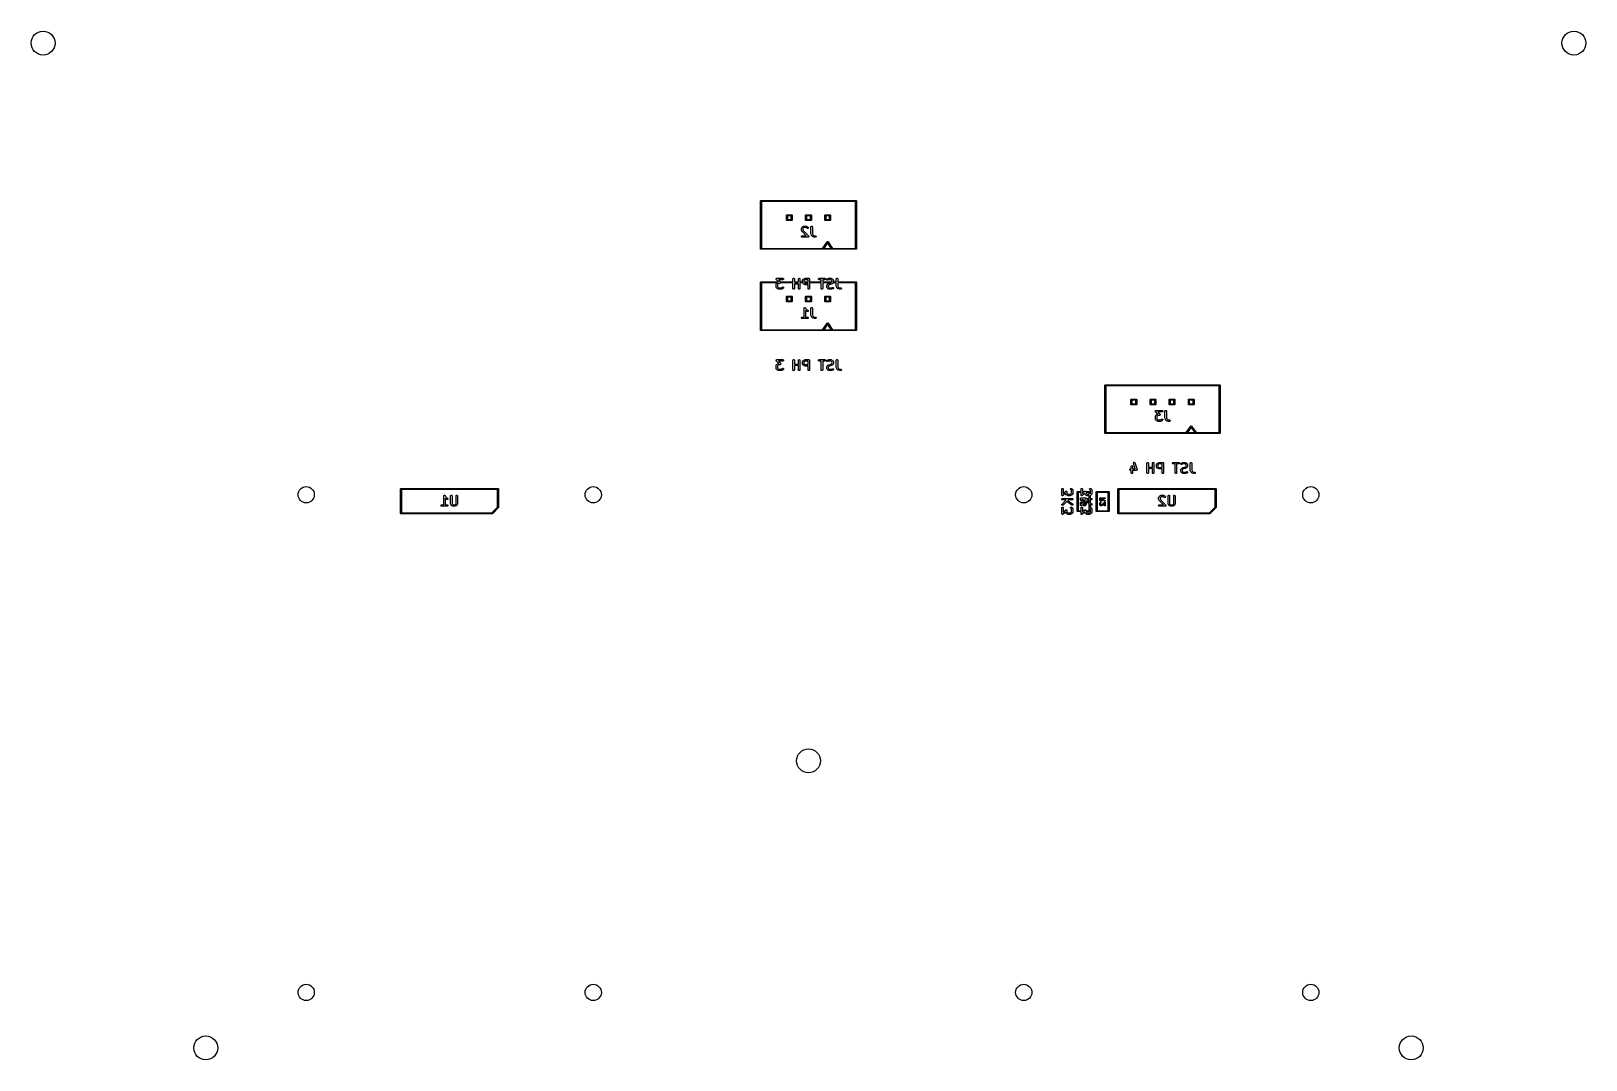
# Model space of a CAD drawing. Extents: x 1.01 to 7.41, y -5.29 to -1.05.
import ezdxf

# ---------------------------------------------------------------- set-up
doc = ezdxf.new("R2010")
doc.units = 0
doc.header["$MEASUREMENT"] = 0
doc.layers.add('BLACK', color=7, linetype='CONTINUOUS')

msp = doc.modelspace()

# ---------------------------------------------------------------- linework, layer by layer
at = {"layer": 'BLACK', "linetype": 'CONTINUOUS'}
for p, q in [((4.0148, -1.752), (4.0149, -1.7512)), ((4.0148, -1.9488), (4.0148, -1.752)), ((4.0149, -1.7512), (4.016, -1.7501)), ((4.016, -1.7501), (4.0167, -1.75)), ((4.0167, -1.75), (4.4085, -1.75)), ((4.0187, -1.7539), (4.0187, -1.9469)), ((4.4065, -1.7539), (4.0187, -1.7539)), ((4.4065, -1.9469), (4.4065, -1.7539)), ((4.4085, -1.75), (4.4092, -1.7501)), ((4.4092, -1.7501), (4.4103, -1.7512)), ((4.4103, -1.7512), (4.4104, -1.752)), ((4.4104, -1.752), (4.4104, -1.9488)), ((4.122, -1.811), (4.1222, -1.8103)), ((4.122, -1.8307), (4.122, -1.811)), ((4.1222, -1.8315), (4.122, -1.8307)), ((4.1222, -1.8103), (4.1233, -1.8092)), ((4.1233, -1.8325), (4.1222, -1.8315)), ((4.1233, -1.8092), (4.124, -1.8091)), ((4.124, -1.8327), (4.1233, -1.8325)), ((4.124, -1.8091), (4.1437, -1.8091)), ((4.1437, -1.8327), (4.124, -1.8327)), ((4.126, -1.813), (4.126, -1.8287)), ((4.1417, -1.813), (4.126, -1.813)), ((4.126, -1.8287), (4.1417, -1.8287)), ((4.1417, -1.8287), (4.1417, -1.813)), ((4.1437, -1.8091), (4.1445, -1.8092)), ((4.1445, -1.8325), (4.1437, -1.8327)), ((4.1445, -1.8092), (4.1455, -1.8103)), ((4.1455, -1.8315), (4.1445, -1.8325)), ((4.1455, -1.8103), (4.1457, -1.811)), ((4.1457, -1.8307), (4.1455, -1.8315)), ((4.1457, -1.811), (4.1457, -1.8307)), ((4.2008, -1.811), (4.2009, -1.8103)), ((4.2008, -1.8307), (4.2008, -1.811)), ((4.2009, -1.8315), (4.2008, -1.8307)), ((4.2009, -1.8103), (4.202, -1.8092)), ((4.202, -1.8325), (4.2009, -1.8315)), ((4.202, -1.8092), (4.2028, -1.8091)), ((4.2028, -1.8327), (4.202, -1.8325)), ((4.2028, -1.8091), (4.2224, -1.8091)), ((4.2224, -1.8327), (4.2028, -1.8327)), ((4.2047, -1.813), (4.2047, -1.8287)), ((4.2205, -1.813), (4.2047, -1.813)), ((4.2047, -1.8287), (4.2205, -1.8287)), ((4.2205, -1.8287), (4.2205, -1.813)), ((4.2224, -1.8091), (4.2232, -1.8092)), ((4.2232, -1.8325), (4.2224, -1.8327)), ((4.2232, -1.8092), (4.2243, -1.8103)), ((4.2243, -1.8315), (4.2232, -1.8325)), ((4.2243, -1.8103), (4.2244, -1.811)), ((4.2244, -1.8307), (4.2243, -1.8315)), ((4.2244, -1.811), (4.2244, -1.8307)), ((4.2795, -1.811), (4.2797, -1.8103)), ((4.2795, -1.8307), (4.2795, -1.811)), ((4.2797, -1.8315), (4.2795, -1.8307)), ((4.2797, -1.8103), (4.2807, -1.8092)), ((4.2807, -1.8325), (4.2797, -1.8315)), ((4.2807, -1.8092), (4.2815, -1.8091)), ((4.2815, -1.8327), (4.2807, -1.8325)), ((4.2815, -1.8091), (4.3012, -1.8091)), ((4.3012, -1.8327), (4.2815, -1.8327)), ((4.2835, -1.813), (4.2835, -1.8287)), ((4.2992, -1.813), (4.2835, -1.813)), ((4.2835, -1.8287), (4.2992, -1.8287)), ((4.2992, -1.8287), (4.2992, -1.813)), ((4.3012, -1.8091), (4.3019, -1.8092)), ((4.3019, -1.8325), (4.3012, -1.8327)), ((4.3019, -1.8092), (4.303, -1.8103)), ((4.303, -1.8315), (4.3019, -1.8325)), ((4.303, -1.8103), (4.3031, -1.811)), ((4.3031, -1.8307), (4.303, -1.8315)), ((4.3031, -1.811), (4.3031, -1.8307)), ((4.1834, -1.866), (4.1835, -1.8654)), ((4.1834, -1.8697), (4.1834, -1.866)), ((4.1834, -1.87), (4.1834, -1.8697)), ((4.1834, -1.8701), (4.1834, -1.87)), ((4.1834, -1.8702), (4.1834, -1.8701)), ((4.1835, -1.8703), (4.1834, -1.8702)), ((4.1835, -1.8652), (4.1837, -1.8646)), ((4.1835, -1.8653), (4.1835, -1.8652)), ((4.1835, -1.8654), (4.1835, -1.8653)), ((4.1835, -1.8704), (4.1835, -1.8703)), ((4.1836, -1.8706), (4.1835, -1.8704)), ((4.1835, -1.8973), (4.1839, -1.8962)), ((4.1835, -1.8984), (4.1835, -1.8973)), ((4.1839, -1.8995), (4.1835, -1.8984)), ((4.1854, -1.8763), (4.1836, -1.8706)), ((4.1837, -1.8646), (4.1856, -1.8609)), ((4.1839, -1.8962), (4.1847, -1.8954)), ((4.1847, -1.9003), (4.1839, -1.8995)), ((4.1847, -1.8954), (4.1858, -1.8949)), ((4.1858, -1.9007), (4.1847, -1.9003)), ((4.1857, -1.8768), (4.1854, -1.8763)), ((4.1856, -1.8609), (4.1857, -1.8606)), ((4.1857, -1.8606), (4.1858, -1.8606)), ((4.1857, -1.8769), (4.1857, -1.8768)), ((4.1858, -1.877), (4.1857, -1.8769)), ((4.1858, -1.8605), (4.1859, -1.8604)), ((4.1858, -1.8606), (4.1858, -1.8605)), ((4.1861, -1.8774), (4.1858, -1.877)), ((4.1858, -1.8949), (4.1864, -1.8949)), ((4.1864, -1.9008), (4.1858, -1.9007)), ((4.1859, -1.8604), (4.186, -1.8603)), ((4.186, -1.8603), (4.1861, -1.8601)), ((4.1861, -1.8601), (4.188, -1.8582)), ((4.2036, -1.8949), (4.1861, -1.8774)), ((4.1864, -1.8949), (4.2036, -1.8949)), ((4.2107, -1.9008), (4.1864, -1.9008)), ((4.188, -1.8582), (4.1882, -1.8581)), ((4.1882, -1.8581), (4.1883, -1.858)), ((4.1883, -1.858), (4.1884, -1.8579)), ((4.1884, -1.8579), (4.1885, -1.8579)), ((4.1885, -1.8578), (4.1888, -1.8577)), ((4.1885, -1.8579), (4.1885, -1.8578)), ((4.1888, -1.8577), (4.1925, -1.8558)), ((4.1907, -1.864), (4.1893, -1.8667)), ((4.1893, -1.8667), (4.1893, -1.8692)), ((4.1893, -1.8692), (4.1908, -1.8737)), ((4.1919, -1.8628), (4.1907, -1.864)), ((4.1908, -1.8737), (4.2128, -1.8957)), ((4.1945, -1.8614), (4.1919, -1.8628)), ((4.1925, -1.8558), (4.1931, -1.8556)), ((4.1931, -1.8556), (4.1932, -1.8556)), ((4.1932, -1.8556), (4.1933, -1.8556)), ((4.1933, -1.8556), (4.1939, -1.8555)), ((4.1939, -1.8555), (4.2032, -1.8555)), ((4.2025, -1.8614), (4.1945, -1.8614)), ((4.2052, -1.8628), (4.2025, -1.8614)), ((4.2032, -1.8555), (4.2038, -1.8556)), ((4.2038, -1.8556), (4.2039, -1.8556)), ((4.2039, -1.8556), (4.204, -1.8556)), ((4.204, -1.8556), (4.2045, -1.8558)), ((4.2045, -1.8558), (4.2083, -1.8577)), ((4.2068, -1.8643), (4.2052, -1.8628)), ((4.2072, -1.8647), (4.2068, -1.8643)), ((4.2083, -1.8651), (4.2072, -1.8647)), ((4.2083, -1.8577), (4.2085, -1.8578)), ((4.2094, -1.8651), (4.2083, -1.8651)), ((4.2085, -1.8578), (4.2086, -1.8579)), ((4.2086, -1.8579), (4.2087, -1.8579)), ((4.2087, -1.8579), (4.2088, -1.858)), ((4.2088, -1.858), (4.2088, -1.8581)), ((4.2088, -1.8581), (4.2091, -1.8582)), ((4.2091, -1.8582), (4.2109, -1.8601)), ((4.2105, -1.8647), (4.2094, -1.8651)), ((4.2113, -1.8638), (4.2105, -1.8647)), ((4.2113, -1.9007), (4.2107, -1.9008)), ((4.2109, -1.8601), (4.2113, -1.8606)), ((4.2113, -1.8606), (4.2117, -1.8616)), ((4.2117, -1.8628), (4.2113, -1.8638)), ((4.2116, -1.9006), (4.2113, -1.9007)), ((4.2124, -1.9003), (4.2116, -1.9006)), ((4.2117, -1.8616), (4.2117, -1.8628)), ((4.2132, -1.8995), (4.2124, -1.9003)), ((4.2128, -1.8957), (4.2132, -1.8962)), ((4.2132, -1.8962), (4.2136, -1.8973)), ((4.2136, -1.8984), (4.2132, -1.8995)), ((4.2136, -1.8973), (4.2136, -1.8984)), ((4.2228, -1.8579), (4.2233, -1.8568)), ((4.2228, -1.8585), (4.2228, -1.8579)), ((4.2228, -1.8866), (4.2228, -1.8585)), ((4.2228, -1.8869), (4.2228, -1.8866)), ((4.2228, -1.8871), (4.2228, -1.8869)), ((4.2228, -1.8869), (4.2228, -1.8869)), ((4.2228, -1.8872), (4.2228, -1.8871)), ((4.2229, -1.8872), (4.2228, -1.8872)), ((4.2229, -1.8875), (4.2229, -1.8872)), ((4.2248, -1.8931), (4.2229, -1.8875)), ((4.2233, -1.8568), (4.2241, -1.856)), ((4.2241, -1.856), (4.2251, -1.8556)), ((4.225, -1.8937), (4.2248, -1.8931)), ((4.2251, -1.8937), (4.225, -1.8937)), ((4.2251, -1.8556), (4.2263, -1.8556)), ((4.2251, -1.8938), (4.2251, -1.8937)), ((4.2255, -1.8943), (4.2251, -1.8938)), ((4.2293, -1.898), (4.2255, -1.8943)), ((4.2263, -1.8556), (4.2274, -1.856)), ((4.2274, -1.856), (4.2282, -1.8568)), ((4.2282, -1.8568), (4.2286, -1.8579)), ((4.2286, -1.8579), (4.2287, -1.8585)), ((4.2287, -1.8585), (4.2287, -1.8861)), ((4.2287, -1.8861), (4.2302, -1.8906)), ((4.2297, -1.8984), (4.2293, -1.898)), ((4.2298, -1.8984), (4.2297, -1.8984)), ((4.2299, -1.8985), (4.2298, -1.8984)), ((4.2304, -1.8988), (4.2299, -1.8985)), ((4.2302, -1.8906), (4.2329, -1.8934)), ((4.236, -1.9006), (4.2304, -1.8988)), ((4.2329, -1.8934), (4.2374, -1.8949)), ((4.2363, -1.9007), (4.236, -1.9006)), ((4.2364, -1.9007), (4.2363, -1.9007)), ((4.2365, -1.9007), (4.2364, -1.9007)), ((4.2366, -1.9008), (4.2365, -1.9007)), ((4.2367, -1.9008), (4.2366, -1.9008)), ((4.237, -1.9008), (4.2367, -1.9008)), ((4.2407, -1.9008), (4.237, -1.9008)), ((4.2374, -1.8949), (4.2407, -1.8949)), ((4.2407, -1.8949), (4.2413, -1.8949)), ((4.2413, -1.9007), (4.2407, -1.9008)), ((4.2413, -1.8949), (4.2424, -1.8954)), ((4.2424, -1.9003), (4.2413, -1.9007)), ((4.2424, -1.8954), (4.2432, -1.8962)), ((4.2432, -1.8995), (4.2424, -1.9003)), ((4.2432, -1.8962), (4.2436, -1.8973)), ((4.2436, -1.8984), (4.2432, -1.8995)), ((4.2436, -1.8973), (4.2436, -1.8984)), ((4.2903, -1.9193), (4.2906, -1.9193)), ((4.2906, -1.9193), (4.2909, -1.9191)), ((4.2909, -1.9191), (4.2913, -1.9191)), ((4.2913, -1.9191), (4.2918, -1.9191)), ((4.2918, -1.9191), (4.2921, -1.9193)), ((4.2921, -1.9193), (4.2924, -1.9193)), ((4.0149, -1.9496), (4.0148, -1.9488)), ((4.016, -1.9506), (4.0149, -1.9496)), ((4.0167, -1.9508), (4.016, -1.9506)), ((4.4085, -1.9508), (4.0167, -1.9508)), ((4.0187, -1.9469), (4.2706, -1.9469)), ((4.2706, -1.9469), (4.2897, -1.9198)), ((4.2913, -1.9244), (4.2755, -1.9469)), ((4.2755, -1.9469), (4.3072, -1.9469)), ((4.2897, -1.9198), (4.2903, -1.9193)), ((4.3072, -1.9469), (4.2913, -1.9244)), ((4.2924, -1.9193), (4.2929, -1.9198)), ((4.2929, -1.9198), (4.312, -1.9469)), ((4.312, -1.9469), (4.4065, -1.9469)), ((4.4092, -1.9506), (4.4085, -1.9508)), ((4.4103, -1.9496), (4.4092, -1.9506)), ((4.4104, -1.9488), (4.4103, -1.9496)), ((4.0148, -2.0866), (4.0149, -2.0859)), ((4.0148, -2.2835), (4.0148, -2.0866)), ((4.0149, -2.0859), (4.016, -2.0848)), ((4.016, -2.0848), (4.0167, -2.0846)), ((4.0167, -2.0846), (4.0885, -2.0846)), ((4.0832, -2.0886), (4.0187, -2.0886)), ((4.0187, -2.0886), (4.0187, -2.2815)), ((4.0793, -2.0955), (4.0794, -2.0949)), ((4.0793, -2.1049), (4.0793, -2.0955)), ((4.0794, -2.1055), (4.0793, -2.1049)), ((4.0794, -2.0724), (4.0795, -2.0723)), ((4.0794, -2.0729), (4.0794, -2.0724)), ((4.0794, -2.0724), (4.0794, -2.0724)), ((4.0794, -2.0734), (4.0794, -2.0729)), ((4.0794, -2.0735), (4.0794, -2.0734)), ((4.0794, -2.0736), (4.0794, -2.0735)), ((4.0796, -2.074), (4.0794, -2.0736)), ((4.0794, -2.0948), (4.0795, -2.0947)), ((4.0794, -2.0949), (4.0794, -2.0948)), ((4.0794, -2.1056), (4.0794, -2.1055)), ((4.0795, -2.1057), (4.0794, -2.1056)), ((4.0795, -2.0723), (4.0797, -2.0718)), ((4.0795, -2.0947), (4.0797, -2.0942)), ((4.0797, -2.1062), (4.0795, -2.1057)), ((4.0797, -2.0745), (4.0796, -2.074)), ((4.0797, -2.0718), (4.0798, -2.0714)), ((4.0798, -2.0746), (4.0797, -2.0745)), ((4.0797, -2.0942), (4.0815, -2.0905)), ((4.0815, -2.11), (4.0797, -2.1062)), ((4.0798, -2.0714), (4.0799, -2.0713)), ((4.0798, -2.0747), (4.0798, -2.0746)), ((4.0799, -2.0747), (4.0798, -2.0747)), ((4.0799, -2.0713), (4.08, -2.0712)), ((4.0801, -2.075), (4.0799, -2.0747)), ((4.08, -2.0712), (4.0803, -2.0709)), ((4.0885, -2.0846), (4.0801, -2.075)), ((4.0803, -2.0709), (4.0807, -2.0706)), ((4.0807, -2.0706), (4.0808, -2.0705)), ((4.0808, -2.0705), (4.0813, -2.0703)), ((4.0808, -2.0705), (4.0808, -2.0705)), ((4.0813, -2.0703), (4.0817, -2.0701)), ((4.0815, -2.0905), (4.0817, -2.0902)), ((4.0817, -2.1102), (4.0815, -2.11)), ((4.0817, -2.0701), (4.0819, -2.0701)), ((4.0817, -2.0902), (4.0817, -2.0901)), ((4.0817, -2.0901), (4.0818, -2.0901)), ((4.0817, -2.1103), (4.0817, -2.1102)), ((4.0818, -2.1104), (4.0817, -2.1103)), ((4.0818, -2.09), (4.0819, -2.0899)), ((4.0818, -2.0901), (4.0818, -2.09)), ((4.0818, -2.1105), (4.0818, -2.1104)), ((4.0819, -2.1105), (4.0818, -2.1105)), ((4.0819, -2.0701), (4.0819, -2.0701)), ((4.0819, -2.0701), (4.082, -2.0701)), ((4.0819, -2.0899), (4.0821, -2.0897)), ((4.0821, -2.1107), (4.0819, -2.1105)), ((4.082, -2.0701), (4.0823, -2.0701)), ((4.0821, -2.0897), (4.0832, -2.0886)), ((4.084, -2.1126), (4.0821, -2.1107)), ((4.0823, -2.0701), (4.1067, -2.0701)), ((4.0866, -2.0935), (4.0853, -2.0962)), ((4.0853, -2.0962), (4.0853, -2.1042)), ((4.0853, -2.1042), (4.0866, -2.1069)), ((4.0878, -2.0923), (4.0866, -2.0935)), ((4.0866, -2.1069), (4.0878, -2.1081)), ((4.0905, -2.091), (4.0878, -2.0923)), ((4.0878, -2.1081), (4.0905, -2.1094)), ((4.1067, -2.076), (4.0888, -2.076)), ((4.0888, -2.076), (4.0964, -2.0846)), ((4.0954, -2.091), (4.0905, -2.091)), ((4.0905, -2.1094), (4.1004, -2.1094)), ((4.0957, -2.0909), (4.0954, -2.091)), ((4.0958, -2.091), (4.0957, -2.0909)), ((4.0959, -2.0909), (4.0958, -2.091)), ((4.096, -2.0909), (4.0959, -2.0909)), ((4.0964, -2.0907), (4.096, -2.0909)), ((4.0964, -2.0846), (4.1487, -2.0846)), ((4.0969, -2.0906), (4.0964, -2.0907)), ((4.097, -2.0905), (4.0969, -2.0906)), ((4.0971, -2.0905), (4.097, -2.0905)), ((4.0974, -2.0901), (4.0971, -2.0905)), ((4.0978, -2.0898), (4.0974, -2.0901)), ((4.0979, -2.0897), (4.0978, -2.0897)), ((4.0978, -2.0897), (4.0978, -2.0898)), ((4.0981, -2.0892), (4.0979, -2.0897)), ((4.0983, -2.0888), (4.0981, -2.0892)), ((4.1487, -2.0886), (4.0983, -2.0886)), ((4.0983, -2.0886), (4.0983, -2.0886)), ((4.0983, -2.0886), (4.0983, -2.0887)), ((4.0983, -2.0887), (4.0983, -2.0888)), ((4.1004, -2.1094), (4.1031, -2.1081)), ((4.1031, -2.1081), (4.1046, -2.1066)), ((4.1046, -2.1066), (4.105, -2.1062)), ((4.105, -2.1062), (4.1061, -2.1057)), ((4.1061, -2.1057), (4.1073, -2.1057)), ((4.1067, -2.0701), (4.1073, -2.0701)), ((4.1073, -2.0759), (4.1067, -2.076)), ((4.1088, -2.1107), (4.1069, -2.1126)), ((4.1073, -2.0701), (4.1083, -2.0706)), ((4.1083, -2.0755), (4.1073, -2.0759)), ((4.1073, -2.1057), (4.1083, -2.1062)), ((4.1083, -2.0706), (4.1091, -2.0714)), ((4.1091, -2.0747), (4.1083, -2.0755)), ((4.1083, -2.1062), (4.1091, -2.107)), ((4.1091, -2.1103), (4.1088, -2.1107)), ((4.1091, -2.0714), (4.1096, -2.0724)), ((4.1096, -2.0736), (4.1091, -2.0747)), ((4.1091, -2.107), (4.1096, -2.1081)), ((4.1096, -2.1092), (4.1091, -2.1103)), ((4.1096, -2.0724), (4.1096, -2.0736)), ((4.1096, -2.1081), (4.1096, -2.1092)), ((4.1487, -2.073), (4.1488, -2.0724)), ((4.1487, -2.0846), (4.1487, -2.073)), ((4.1487, -2.1124), (4.1487, -2.0886)), ((4.1488, -2.0724), (4.1492, -2.0714)), ((4.1492, -2.0714), (4.15, -2.0706)), ((4.15, -2.0706), (4.1511, -2.0701)), ((4.1511, -2.0701), (4.1522, -2.0701)), ((4.1522, -2.0701), (4.1533, -2.0706)), ((4.1533, -2.0706), (4.1541, -2.0714)), ((4.1541, -2.0714), (4.1546, -2.0724)), ((4.1546, -2.0724), (4.1546, -2.073)), ((4.1546, -2.073), (4.1546, -2.0846)), ((4.1546, -2.0846), (4.1712, -2.0846)), ((4.1546, -2.0886), (4.1546, -2.0888)), ((4.1712, -2.0886), (4.1546, -2.0886)), ((4.1546, -2.0888), (4.1712, -2.0888)), ((4.1712, -2.0947), (4.1546, -2.0947)), ((4.1546, -2.0947), (4.1546, -2.1124)), ((4.1712, -2.073), (4.1713, -2.0724)), ((4.1712, -2.0846), (4.1712, -2.073)), ((4.1712, -2.0888), (4.1712, -2.0886)), ((4.1712, -2.1124), (4.1712, -2.0947)), ((4.1713, -2.0724), (4.1717, -2.0714)), ((4.1717, -2.0714), (4.1725, -2.0706)), ((4.1725, -2.0706), (4.1736, -2.0701)), ((4.1736, -2.0701), (4.1747, -2.0701)), ((4.1747, -2.0701), (4.1758, -2.0706)), ((4.1758, -2.0706), (4.1766, -2.0714)), ((4.1766, -2.0714), (4.1771, -2.0724)), ((4.1771, -2.0724), (4.1771, -2.073)), ((4.1771, -2.073), (4.1771, -2.0846)), ((4.1771, -2.0846), (4.1881, -2.0846)), ((4.189, -2.0886), (4.1771, -2.0886)), ((4.1771, -2.0886), (4.1771, -2.1124)), ((4.1881, -2.0799), (4.1882, -2.0798)), ((4.1881, -2.0805), (4.1881, -2.0799)), ((4.1881, -2.0846), (4.1881, -2.0805)), ((4.1882, -2.0797), (4.1884, -2.0792)), ((4.1882, -2.0798), (4.1882, -2.0797)), ((4.1884, -2.0792), (4.1903, -2.0755)), ((4.1903, -2.0912), (4.189, -2.0886)), ((4.1903, -2.0755), (4.1904, -2.0752)), ((4.1904, -2.0915), (4.1903, -2.0912)), ((4.1904, -2.0752), (4.1905, -2.0751)), ((4.1905, -2.0915), (4.1904, -2.0915)), ((4.1905, -2.0751), (4.1906, -2.075)), ((4.1905, -2.0751), (4.1905, -2.0751)), ((4.1905, -2.0916), (4.1905, -2.0915)), ((4.1906, -2.0917), (4.1905, -2.0916)), ((4.1906, -2.0749), (4.1908, -2.0747)), ((4.1906, -2.075), (4.1906, -2.0749)), ((4.1906, -2.0918), (4.1906, -2.0917)), ((4.1908, -2.092), (4.1906, -2.0918)), ((4.1908, -2.0747), (4.1927, -2.0728)), ((4.1927, -2.0939), (4.1908, -2.092)), ((4.1927, -2.0728), (4.1929, -2.0726)), ((4.1929, -2.094), (4.1927, -2.0939)), ((4.1929, -2.0726), (4.193, -2.0726)), ((4.193, -2.0941), (4.1929, -2.094)), ((4.193, -2.0726), (4.1931, -2.0725)), ((4.1931, -2.0942), (4.193, -2.0941)), ((4.1931, -2.0725), (4.1931, -2.0724)), ((4.1931, -2.0724), (4.1932, -2.0724)), ((4.1932, -2.0943), (4.1931, -2.0942)), ((4.1931, -2.0942), (4.1931, -2.0942)), ((4.1932, -2.0724), (4.1935, -2.0723)), ((4.1935, -2.0944), (4.1932, -2.0943)), ((4.1935, -2.0723), (4.1972, -2.0704)), ((4.1972, -2.0963), (4.1935, -2.0944)), ((4.1953, -2.0785), (4.194, -2.0812)), ((4.194, -2.0812), (4.194, -2.0846)), ((4.194, -2.0846), (4.2106, -2.0846)), ((4.1965, -2.0773), (4.1953, -2.0785)), ((4.1958, -2.0886), (4.1965, -2.0893)), ((4.2106, -2.0886), (4.1958, -2.0886)), ((4.1992, -2.076), (4.1965, -2.0773)), ((4.1965, -2.0893), (4.1992, -2.0907)), ((4.1972, -2.0704), (4.1978, -2.0702)), ((4.1978, -2.0965), (4.1972, -2.0963)), ((4.1978, -2.0702), (4.1979, -2.0702)), ((4.1979, -2.0965), (4.1978, -2.0965)), ((4.1979, -2.0702), (4.198, -2.0701)), ((4.198, -2.0965), (4.1979, -2.0965)), ((4.198, -2.0701), (4.1985, -2.0701)), ((4.1985, -2.0966), (4.198, -2.0965)), ((4.1985, -2.0701), (4.2135, -2.0701)), ((4.2106, -2.0966), (4.1985, -2.0966)), ((4.2106, -2.076), (4.1992, -2.076)), ((4.1992, -2.0907), (4.2106, -2.0907)), ((4.2106, -2.0846), (4.2106, -2.076)), ((4.2106, -2.0907), (4.2106, -2.0886)), ((4.2106, -2.1124), (4.2106, -2.0966)), ((4.2135, -2.0701), (4.2141, -2.0701)), ((4.2141, -2.0701), (4.2152, -2.0706)), ((4.2152, -2.0706), (4.216, -2.0714)), ((4.216, -2.0714), (4.2164, -2.0724)), ((4.2164, -2.0724), (4.2165, -2.073)), ((4.2165, -2.073), (4.2165, -2.0846)), ((4.2165, -2.0846), (4.265, -2.0846)), ((4.265, -2.0886), (4.2165, -2.0886)), ((4.2165, -2.0886), (4.2165, -2.1124)), ((4.2538, -2.0724), (4.2542, -2.0714)), ((4.2538, -2.0736), (4.2538, -2.0724)), ((4.2542, -2.0747), (4.2538, -2.0736)), ((4.2542, -2.0714), (4.255, -2.0706)), ((4.255, -2.0755), (4.2542, -2.0747)), ((4.255, -2.0706), (4.2561, -2.0701)), ((4.2561, -2.0759), (4.255, -2.0755)), ((4.2561, -2.0701), (4.2567, -2.0701)), ((4.2567, -2.076), (4.2561, -2.0759)), ((4.2567, -2.0701), (4.2792, -2.0701)), ((4.265, -2.076), (4.2567, -2.076)), ((4.265, -2.0846), (4.265, -2.076)), ((4.265, -2.1124), (4.265, -2.0886)), ((4.2792, -2.076), (4.2709, -2.076)), ((4.2709, -2.076), (4.2709, -2.0846)), ((4.2709, -2.0846), (4.3094, -2.0846)), ((4.3052, -2.0886), (4.2709, -2.0886)), ((4.2709, -2.0886), (4.2709, -2.1124)), ((4.2792, -2.0701), (4.2797, -2.0701)), ((4.2797, -2.0759), (4.2792, -2.076)), ((4.2797, -2.0701), (4.2808, -2.0706)), ((4.2808, -2.0755), (4.2797, -2.0759)), ((4.2808, -2.0706), (4.2816, -2.0714)), ((4.2816, -2.0747), (4.2808, -2.0755)), ((4.2816, -2.0714), (4.282, -2.0724)), ((4.282, -2.0736), (4.2816, -2.0747)), ((4.282, -2.0724), (4.282, -2.0736)), ((4.2874, -2.1011), (4.2875, -2.1006)), ((4.2874, -2.1049), (4.2874, -2.1011)), ((4.2875, -2.1055), (4.2874, -2.1049)), ((4.2875, -2.0753), (4.2876, -2.0741)), ((4.2878, -2.0764), (4.2875, -2.0753)), ((4.2875, -2.1005), (4.2876, -2.1004)), ((4.2875, -2.1006), (4.2875, -2.1005)), ((4.2875, -2.1056), (4.2875, -2.1055)), ((4.2876, -2.1057), (4.2875, -2.1056)), ((4.2876, -2.0741), (4.2881, -2.0731)), ((4.2876, -2.1004), (4.2878, -2.0998)), ((4.2878, -2.1062), (4.2876, -2.1057)), ((4.2886, -2.0772), (4.2878, -2.0764)), ((4.2878, -2.0998), (4.2896, -2.0961)), ((4.2896, -2.11), (4.2878, -2.1062)), ((4.2881, -2.0731), (4.2889, -2.0723)), ((4.2896, -2.0777), (4.2886, -2.0772)), ((4.2889, -2.0723), (4.2895, -2.0721)), ((4.2895, -2.0721), (4.2951, -2.0702)), ((4.2908, -2.0778), (4.2896, -2.0777)), ((4.2896, -2.0961), (4.2898, -2.0958)), ((4.2898, -2.1102), (4.2896, -2.11)), ((4.2898, -2.0958), (4.2899, -2.0957)), ((4.2898, -2.0958), (4.2898, -2.0958)), ((4.2898, -2.1103), (4.2898, -2.1102)), ((4.2899, -2.1104), (4.2898, -2.1103)), ((4.2899, -2.0956), (4.29, -2.0955)), ((4.2899, -2.0957), (4.2899, -2.0956)), ((4.2899, -2.1105), (4.2899, -2.1104)), ((4.29, -2.1105), (4.2899, -2.1105)), ((4.29, -2.0955), (4.2902, -2.0953)), ((4.2902, -2.1107), (4.29, -2.1105)), ((4.2902, -2.0953), (4.2921, -2.0934)), ((4.2921, -2.1126), (4.2902, -2.1107)), ((4.2913, -2.0777), (4.2908, -2.0778)), ((4.2965, -2.076), (4.2913, -2.0777)), ((4.2921, -2.0934), (4.2923, -2.0932)), ((4.2923, -2.0932), (4.2924, -2.0931)), ((4.2923, -2.0932), (4.2923, -2.0932)), ((4.2924, -2.0931), (4.2925, -2.0931)), ((4.2925, -2.0931), (4.2926, -2.093)), ((4.2926, -2.093), (4.2928, -2.0929)), ((4.2928, -2.0929), (4.2966, -2.091)), ((4.2947, -2.0991), (4.2934, -2.1018)), ((4.2934, -2.1018), (4.2934, -2.1042)), ((4.2934, -2.1042), (4.2947, -2.1069)), ((4.2959, -2.0979), (4.2947, -2.0991)), ((4.2947, -2.1069), (4.2959, -2.1081)), ((4.2951, -2.0702), (4.2954, -2.0702)), ((4.2954, -2.0702), (4.2954, -2.0701)), ((4.2954, -2.0701), (4.2956, -2.0701)), ((4.2956, -2.0701), (4.2957, -2.0701)), ((4.2957, -2.0701), (4.2957, -2.0701)), ((4.2957, -2.0701), (4.296, -2.0701)), ((4.2989, -2.0964), (4.2959, -2.0979)), ((4.2959, -2.1081), (4.2986, -2.1094)), ((4.296, -2.0701), (4.3054, -2.0701)), ((4.3047, -2.076), (4.2965, -2.076)), ((4.2966, -2.091), (4.2969, -2.0909)), ((4.2966, -2.091), (4.2966, -2.091)), ((4.2966, -2.091), (4.2966, -2.091)), ((4.2969, -2.0909), (4.2971, -2.0908)), ((4.2971, -2.0908), (4.2971, -2.0908)), ((4.2971, -2.0908), (4.2972, -2.0908)), ((4.2972, -2.0908), (4.3044, -2.089)), ((4.2986, -2.1094), (4.3068, -2.1094)), ((4.3061, -2.0946), (4.2989, -2.0964)), ((4.3044, -2.089), (4.3052, -2.0886)), ((4.3074, -2.0773), (4.3047, -2.076)), ((4.3054, -2.0701), (4.306, -2.0701)), ((4.306, -2.0701), (4.3061, -2.0702)), ((4.3061, -2.0702), (4.3062, -2.0702)), ((4.3062, -2.0946), (4.3061, -2.0946)), ((4.3062, -2.0702), (4.3067, -2.0704)), ((4.3064, -2.0945), (4.3062, -2.0946)), ((4.3062, -2.0946), (4.3062, -2.0946)), ((4.3067, -2.0944), (4.3064, -2.0945)), ((4.3067, -2.0704), (4.3105, -2.0723)), ((4.3105, -2.0925), (4.3067, -2.0944)), ((4.3067, -2.0944), (4.3067, -2.0944)), ((4.3067, -2.0944), (4.3067, -2.0944)), ((4.3068, -2.1094), (4.312, -2.1077)), ((4.3086, -2.0785), (4.3074, -2.0773)), ((4.3099, -2.0812), (4.3086, -2.0785)), ((4.3094, -2.0846), (4.3099, -2.0836)), ((4.3099, -2.0836), (4.3099, -2.0812)), ((4.3105, -2.0723), (4.3107, -2.0724)), ((4.3107, -2.0924), (4.3105, -2.0925)), ((4.3107, -2.0724), (4.3108, -2.0724)), ((4.3108, -2.0924), (4.3107, -2.0924)), ((4.3108, -2.0724), (4.3109, -2.0725)), ((4.3109, -2.0923), (4.3108, -2.0924)), ((4.3109, -2.0725), (4.311, -2.0726)), ((4.311, -2.0922), (4.3109, -2.0923)), ((4.311, -2.0726), (4.311, -2.0726)), ((4.311, -2.0726), (4.3112, -2.0728)), ((4.3112, -2.092), (4.311, -2.0922)), ((4.311, -2.0922), (4.311, -2.0922)), ((4.3112, -2.0728), (4.3131, -2.0747)), ((4.3131, -2.0901), (4.3112, -2.092)), ((4.312, -2.1077), (4.3125, -2.1076)), ((4.3125, -2.1076), (4.3137, -2.1077)), ((4.3131, -2.0747), (4.3133, -2.0749)), ((4.3133, -2.0899), (4.3131, -2.0901)), ((4.3133, -2.0749), (4.3134, -2.075)), ((4.3134, -2.0898), (4.3133, -2.0899)), ((4.3134, -2.075), (4.3134, -2.0751)), ((4.3134, -2.0751), (4.3135, -2.0751)), ((4.3135, -2.0897), (4.3134, -2.0897)), ((4.3134, -2.0897), (4.3134, -2.0898)), ((4.3135, -2.0751), (4.3135, -2.0752)), ((4.3135, -2.0752), (4.3137, -2.0755)), ((4.3137, -2.0893), (4.3135, -2.0896)), ((4.3135, -2.0896), (4.3135, -2.0897)), ((4.3137, -2.0755), (4.3155, -2.0792)), ((4.314, -2.0886), (4.3137, -2.0893)), ((4.3137, -2.1077), (4.3147, -2.1082)), ((4.3268, -2.0886), (4.314, -2.0886)), ((4.3147, -2.1082), (4.3155, -2.1091)), ((4.3155, -2.0792), (4.3157, -2.0797)), ((4.3155, -2.1091), (4.3158, -2.1102)), ((4.3157, -2.0797), (4.3158, -2.0798)), ((4.3158, -2.1102), (4.3157, -2.1113)), ((4.3158, -2.0798), (4.3158, -2.0799)), ((4.3158, -2.0799), (4.3159, -2.0805)), ((4.3159, -2.0843), (4.3158, -2.0846)), ((4.3158, -2.0846), (4.3268, -2.0846)), ((4.3159, -2.0805), (4.3159, -2.0843)), ((4.3268, -2.073), (4.3269, -2.0724)), ((4.3268, -2.0846), (4.3268, -2.073)), ((4.3268, -2.1011), (4.3268, -2.0886)), ((4.3268, -2.1014), (4.3268, -2.1011)), ((4.3268, -2.1015), (4.3268, -2.1014)), ((4.3269, -2.1016), (4.3268, -2.1015)), ((4.3269, -2.0724), (4.3273, -2.0714)), ((4.3269, -2.1017), (4.3269, -2.1016)), ((4.3269, -2.1018), (4.3269, -2.1017)), ((4.327, -2.1021), (4.3269, -2.1018)), ((4.3288, -2.1077), (4.327, -2.1021)), ((4.3273, -2.0714), (4.3281, -2.0706)), ((4.3281, -2.0706), (4.3292, -2.0701)), ((4.3291, -2.1082), (4.3288, -2.1077)), ((4.3292, -2.1083), (4.3291, -2.1082)), ((4.3292, -2.0701), (4.3303, -2.0701)), ((4.3292, -2.1084), (4.3292, -2.1083)), ((4.3296, -2.1089), (4.3292, -2.1084)), ((4.3333, -2.1126), (4.3296, -2.1089)), ((4.3303, -2.0701), (4.3314, -2.0706)), ((4.3314, -2.0706), (4.3322, -2.0714)), ((4.3322, -2.0714), (4.3327, -2.0724)), ((4.3327, -2.0724), (4.3327, -2.073)), ((4.3327, -2.073), (4.3327, -2.0846)), ((4.3327, -2.0846), (4.4085, -2.0846)), ((4.3327, -2.0886), (4.3327, -2.1007)), ((4.4065, -2.0886), (4.3327, -2.0886)), ((4.3327, -2.1007), (4.3342, -2.1052)), ((4.3342, -2.1052), (4.337, -2.1079)), ((4.337, -2.1079), (4.3415, -2.1094)), ((4.3415, -2.1094), (4.3448, -2.1094)), ((4.3448, -2.1094), (4.3453, -2.1095)), ((4.3453, -2.1095), (4.3464, -2.1099)), ((4.3464, -2.1099), (4.3472, -2.1108)), ((4.3472, -2.1108), (4.3477, -2.1118)), ((4.4065, -2.2815), (4.4065, -2.0886)), ((4.4085, -2.0846), (4.4092, -2.0848)), ((4.4092, -2.0848), (4.4103, -2.0859)), ((4.4103, -2.0859), (4.4104, -2.0866)), ((4.4104, -2.0866), (4.4104, -2.2835)), ((4.0842, -2.1128), (4.084, -2.1126)), ((4.0842, -2.1129), (4.0842, -2.1128)), ((4.0843, -2.1129), (4.0842, -2.1129)), ((4.0844, -2.113), (4.0843, -2.1129)), ((4.0845, -2.113), (4.0844, -2.113)), ((4.0847, -2.1132), (4.0845, -2.113)), ((4.0885, -2.115), (4.0847, -2.1132)), ((4.089, -2.1152), (4.0885, -2.115)), ((4.0891, -2.1152), (4.089, -2.1152)), ((4.0892, -2.1153), (4.0891, -2.1152)), ((4.0898, -2.1153), (4.0892, -2.1153)), ((4.101, -2.1153), (4.0898, -2.1153)), ((4.1016, -2.1153), (4.101, -2.1153)), ((4.1017, -2.1152), (4.1016, -2.1153)), ((4.1018, -2.1152), (4.1017, -2.1152)), ((4.1024, -2.115), (4.1018, -2.1152)), ((4.1061, -2.1132), (4.1024, -2.115)), ((4.1064, -2.113), (4.1061, -2.1132)), ((4.1065, -2.1129), (4.1064, -2.113)), ((4.1064, -2.113), (4.1064, -2.113)), ((4.1066, -2.1129), (4.1065, -2.1129)), ((4.1067, -2.1128), (4.1066, -2.1129)), ((4.1069, -2.1126), (4.1067, -2.1128)), ((4.122, -2.1457), (4.1222, -2.1449)), ((4.122, -2.1654), (4.122, -2.1457)), ((4.1222, -2.1661), (4.122, -2.1654)), ((4.1222, -2.1449), (4.1233, -2.1439)), ((4.1233, -2.1672), (4.1222, -2.1661)), ((4.1233, -2.1439), (4.124, -2.1437)), ((4.124, -2.1673), (4.1233, -2.1672)), ((4.124, -2.1437), (4.1437, -2.1437)), ((4.1437, -2.1673), (4.124, -2.1673)), ((4.126, -2.1476), (4.126, -2.1634)), ((4.1417, -2.1476), (4.126, -2.1476)), ((4.126, -2.1634), (4.1417, -2.1634)), ((4.1417, -2.1634), (4.1417, -2.1476)), ((4.1437, -2.1437), (4.1445, -2.1439)), ((4.1445, -2.1672), (4.1437, -2.1673)), ((4.1445, -2.1439), (4.1455, -2.1449)), ((4.1455, -2.1661), (4.1445, -2.1672)), ((4.1455, -2.1449), (4.1457, -2.1457)), ((4.1457, -2.1654), (4.1455, -2.1661)), ((4.1457, -2.1457), (4.1457, -2.1654)), ((4.1488, -2.113), (4.1487, -2.1124)), ((4.1492, -2.114), (4.1488, -2.113)), ((4.15, -2.1148), (4.1492, -2.114)), ((4.1511, -2.1153), (4.15, -2.1148)), ((4.1522, -2.1153), (4.1511, -2.1153)), ((4.1533, -2.1148), (4.1522, -2.1153)), ((4.1541, -2.114), (4.1533, -2.1148)), ((4.1546, -2.113), (4.1541, -2.114)), ((4.1546, -2.1124), (4.1546, -2.113)), ((4.1713, -2.113), (4.1712, -2.1124)), ((4.1717, -2.114), (4.1713, -2.113)), ((4.1725, -2.1148), (4.1717, -2.114)), ((4.1736, -2.1153), (4.1725, -2.1148)), ((4.1747, -2.1153), (4.1736, -2.1153)), ((4.1758, -2.1148), (4.1747, -2.1153)), ((4.1766, -2.114), (4.1758, -2.1148)), ((4.1771, -2.113), (4.1766, -2.114)), ((4.1771, -2.1124), (4.1771, -2.113)), ((4.2008, -2.1457), (4.2009, -2.1449)), ((4.2008, -2.1654), (4.2008, -2.1457)), ((4.2009, -2.1661), (4.2008, -2.1654)), ((4.2009, -2.1449), (4.202, -2.1439)), ((4.202, -2.1672), (4.2009, -2.1661)), ((4.202, -2.1439), (4.2028, -2.1437)), ((4.2028, -2.1673), (4.202, -2.1672)), ((4.2028, -2.1437), (4.2224, -2.1437)), ((4.2224, -2.1673), (4.2028, -2.1673)), ((4.2047, -2.1476), (4.2047, -2.1634)), ((4.2205, -2.1476), (4.2047, -2.1476)), ((4.2047, -2.1634), (4.2205, -2.1634)), ((4.2106, -2.113), (4.2106, -2.1124)), ((4.2111, -2.114), (4.2106, -2.113)), ((4.2119, -2.1148), (4.2111, -2.114)), ((4.213, -2.1153), (4.2119, -2.1148)), ((4.2141, -2.1153), (4.213, -2.1153)), ((4.2152, -2.1148), (4.2141, -2.1153)), ((4.216, -2.114), (4.2152, -2.1148)), ((4.2164, -2.113), (4.216, -2.114)), ((4.2165, -2.1124), (4.2164, -2.113)), ((4.2205, -2.1634), (4.2205, -2.1476)), ((4.2224, -2.1437), (4.2232, -2.1439)), ((4.2232, -2.1672), (4.2224, -2.1673)), ((4.2232, -2.1439), (4.2243, -2.1449)), ((4.2243, -2.1661), (4.2232, -2.1672)), ((4.2243, -2.1449), (4.2244, -2.1457)), ((4.2244, -2.1654), (4.2243, -2.1661)), ((4.2244, -2.1457), (4.2244, -2.1654)), ((4.265, -2.113), (4.265, -2.1124)), ((4.2654, -2.114), (4.265, -2.113)), ((4.2663, -2.1148), (4.2654, -2.114)), ((4.2673, -2.1153), (4.2663, -2.1148)), ((4.2685, -2.1153), (4.2673, -2.1153)), ((4.2695, -2.1148), (4.2685, -2.1153)), ((4.2704, -2.114), (4.2695, -2.1148)), ((4.2708, -2.113), (4.2704, -2.114)), ((4.2709, -2.1124), (4.2708, -2.113)), ((4.2795, -2.1457), (4.2797, -2.1449)), ((4.2795, -2.1654), (4.2795, -2.1457)), ((4.2797, -2.1661), (4.2795, -2.1654)), ((4.2797, -2.1449), (4.2807, -2.1439)), ((4.2807, -2.1672), (4.2797, -2.1661)), ((4.2807, -2.1439), (4.2815, -2.1437)), ((4.2815, -2.1673), (4.2807, -2.1672)), ((4.2815, -2.1437), (4.3012, -2.1437)), ((4.3012, -2.1673), (4.2815, -2.1673)), ((4.2835, -2.1476), (4.2835, -2.1634)), ((4.2992, -2.1476), (4.2835, -2.1476)), ((4.2835, -2.1634), (4.2992, -2.1634)), ((4.2923, -2.1128), (4.2921, -2.1126)), ((4.2923, -2.1129), (4.2923, -2.1128)), ((4.2924, -2.1129), (4.2923, -2.1129)), ((4.2925, -2.113), (4.2924, -2.1129)), ((4.2926, -2.113), (4.2925, -2.113)), ((4.2928, -2.1132), (4.2926, -2.113)), ((4.2966, -2.115), (4.2928, -2.1132)), ((4.2971, -2.1152), (4.2966, -2.115)), ((4.2972, -2.1152), (4.2971, -2.1152)), ((4.2973, -2.1153), (4.2972, -2.1152)), ((4.2979, -2.1153), (4.2973, -2.1153)), ((4.3073, -2.1153), (4.2979, -2.1153)), ((4.2992, -2.1634), (4.2992, -2.1476)), ((4.3012, -2.1437), (4.3019, -2.1439)), ((4.3019, -2.1672), (4.3012, -2.1673)), ((4.3019, -2.1439), (4.303, -2.1449)), ((4.303, -2.1661), (4.3019, -2.1672)), ((4.303, -2.1449), (4.3031, -2.1457)), ((4.3031, -2.1654), (4.303, -2.1661)), ((4.3031, -2.1457), (4.3031, -2.1654)), ((4.3076, -2.1153), (4.3073, -2.1153)), ((4.3077, -2.1153), (4.3076, -2.1153)), ((4.3076, -2.1153), (4.3076, -2.1153)), ((4.3079, -2.1153), (4.3077, -2.1153)), ((4.3082, -2.1152), (4.3079, -2.1153)), ((4.3079, -2.1153), (4.3079, -2.1153)), ((4.3138, -2.1133), (4.3082, -2.1152)), ((4.3144, -2.1131), (4.3138, -2.1133)), ((4.3152, -2.1123), (4.3144, -2.1131)), ((4.3157, -2.1113), (4.3152, -2.1123)), ((4.3338, -2.113), (4.3333, -2.1126)), ((4.3339, -2.113), (4.3338, -2.113)), ((4.3339, -2.1131), (4.3339, -2.113)), ((4.3345, -2.1133), (4.3339, -2.1131)), ((4.3401, -2.1152), (4.3345, -2.1133)), ((4.3404, -2.1153), (4.3401, -2.1152)), ((4.3405, -2.1153), (4.3404, -2.1153)), ((4.3404, -2.1153), (4.3404, -2.1153)), ((4.3407, -2.1153), (4.3405, -2.1153)), ((4.341, -2.1153), (4.3407, -2.1153)), ((4.3407, -2.1153), (4.3407, -2.1153)), ((4.3448, -2.1153), (4.341, -2.1153)), ((4.3453, -2.1153), (4.3448, -2.1153)), ((4.3464, -2.1148), (4.3453, -2.1153)), ((4.3472, -2.114), (4.3464, -2.1148)), ((4.3477, -2.113), (4.3472, -2.114)), ((4.3477, -2.1118), (4.3477, -2.113)), ((4.1835, -2.2319), (4.1839, -2.2308)), ((4.1835, -2.233), (4.1835, -2.2319)), ((4.1839, -2.2341), (4.1835, -2.233)), ((4.1839, -2.2308), (4.1847, -2.23)), ((4.1847, -2.2349), (4.1839, -2.2341)), ((4.1847, -2.23), (4.1858, -2.2296)), ((4.1858, -2.2354), (4.1847, -2.2349)), ((4.1858, -2.2296), (4.1864, -2.2295)), ((4.1864, -2.2354), (4.1858, -2.2354)), ((4.1864, -2.2295), (4.1946, -2.2295)), ((4.2088, -2.2354), (4.1864, -2.2354)), ((4.1946, -2.1931), (4.1947, -2.1925)), ((4.1946, -2.2295), (4.1946, -2.1931)), ((4.1946, -2.1931), (4.1946, -2.1931)), ((4.1946, -2.1931), (4.1946, -2.1931)), ((4.1946, -2.1931), (4.1946, -2.1931)), ((4.1947, -2.1925), (4.1948, -2.1923)), ((4.1948, -2.1923), (4.1949, -2.192)), ((4.1949, -2.192), (4.195, -2.1917)), ((4.195, -2.1917), (4.1951, -2.1915)), ((4.1951, -2.1915), (4.1954, -2.1913)), ((4.1954, -2.1913), (4.1955, -2.191)), ((4.1955, -2.191), (4.1958, -2.1909)), ((4.1958, -2.1909), (4.196, -2.1906)), ((4.196, -2.1906), (4.1962, -2.1905)), ((4.1962, -2.1905), (4.1965, -2.1904)), ((4.1965, -2.1904), (4.1968, -2.1903)), ((4.1968, -2.1903), (4.197, -2.1902)), ((4.197, -2.1902), (4.1973, -2.1902)), ((4.1973, -2.1902), (4.1976, -2.1902)), ((4.1976, -2.1902), (4.1979, -2.1902)), ((4.1979, -2.1902), (4.1982, -2.1902)), ((4.1982, -2.1902), (4.1984, -2.1903)), ((4.1984, -2.1903), (4.1987, -2.1904)), ((4.1987, -2.1904), (4.199, -2.1905)), ((4.199, -2.1905), (4.1992, -2.1906)), ((4.1992, -2.1906), (4.1994, -2.1909)), ((4.1994, -2.1909), (4.1997, -2.191)), ((4.1997, -2.191), (4.2001, -2.1915)), ((4.2001, -2.1915), (4.2001, -2.1915)), ((4.2001, -2.1915), (4.2001, -2.1915)), ((4.2001, -2.1915), (4.2001, -2.1915)), ((4.2001, -2.1915), (4.2036, -2.1968)), ((4.203, -2.2046), (4.2006, -2.2021)), ((4.2006, -2.2021), (4.2006, -2.2295)), ((4.2006, -2.2295), (4.2088, -2.2295)), ((4.2032, -2.2048), (4.203, -2.2046)), ((4.2033, -2.2048), (4.2032, -2.2048)), ((4.2034, -2.2049), (4.2033, -2.2048)), ((4.2035, -2.2049), (4.2034, -2.2049)), ((4.2035, -2.205), (4.2035, -2.2049)), ((4.2038, -2.2051), (4.2035, -2.205)), ((4.2036, -2.1968), (4.2068, -2.2001)), ((4.2075, -2.207), (4.2038, -2.2051)), ((4.2068, -2.2001), (4.2102, -2.2017)), ((4.2081, -2.2072), (4.2075, -2.207)), ((4.2092, -2.2073), (4.2081, -2.2072)), ((4.2088, -2.2295), (4.2094, -2.2296)), ((4.2094, -2.2354), (4.2088, -2.2354)), ((4.2103, -2.2069), (4.2092, -2.2073)), ((4.2094, -2.2296), (4.2105, -2.23)), ((4.2105, -2.2349), (4.2094, -2.2354)), ((4.2102, -2.2017), (4.2107, -2.202)), ((4.2112, -2.2062), (4.2103, -2.2069)), ((4.2105, -2.23), (4.2113, -2.2308)), ((4.2113, -2.2341), (4.2105, -2.2349)), ((4.2107, -2.202), (4.2114, -2.2029)), ((4.2117, -2.2051), (4.2112, -2.2062)), ((4.2113, -2.2308), (4.2117, -2.2319)), ((4.2117, -2.233), (4.2113, -2.2341)), ((4.2114, -2.2029), (4.2118, -2.204)), ((4.2118, -2.204), (4.2117, -2.2051)), ((4.2117, -2.2319), (4.2117, -2.233)), ((4.2228, -2.1925), (4.2233, -2.1915)), ((4.2228, -2.1931), (4.2228, -2.1925)), ((4.2228, -2.2212), (4.2228, -2.1931)), ((4.2228, -2.2215), (4.2228, -2.2212)), ((4.2228, -2.2216), (4.2228, -2.2215)), ((4.2228, -2.2217), (4.2228, -2.2216)), ((4.2228, -2.2218), (4.2228, -2.2217)), ((4.2229, -2.2219), (4.2228, -2.2218)), ((4.2229, -2.2222), (4.2229, -2.2219)), ((4.2248, -2.2278), (4.2229, -2.2222)), ((4.2233, -2.1915), (4.2241, -2.1906)), ((4.2241, -2.1906), (4.2251, -2.1902)), ((4.225, -2.2283), (4.2248, -2.2278)), ((4.2251, -2.2284), (4.225, -2.2283)), ((4.2251, -2.1902), (4.2263, -2.1902)), ((4.2251, -2.2285), (4.2251, -2.2284)), ((4.2255, -2.2289), (4.2251, -2.2285)), ((4.2293, -2.2327), (4.2255, -2.2289)), ((4.2263, -2.1902), (4.2274, -2.1906)), ((4.2274, -2.1906), (4.2282, -2.1915)), ((4.2282, -2.1915), (4.2286, -2.1925)), ((4.2286, -2.1925), (4.2287, -2.1931)), ((4.2287, -2.1931), (4.2287, -2.2207)), ((4.2287, -2.2207), (4.2302, -2.2253)), ((4.2297, -2.2331), (4.2293, -2.2327)), ((4.2298, -2.2331), (4.2297, -2.2331)), ((4.2299, -2.2332), (4.2298, -2.2331)), ((4.2304, -2.2334), (4.2299, -2.2332)), ((4.2302, -2.2253), (4.2329, -2.228)), ((4.236, -2.2353), (4.2304, -2.2334)), ((4.2329, -2.228), (4.2374, -2.2295)), ((4.2363, -2.2353), (4.236, -2.2353)), ((4.2364, -2.2354), (4.2363, -2.2353)), ((4.2365, -2.2354), (4.2364, -2.2354)), ((4.2366, -2.2354), (4.2365, -2.2354)), ((4.2367, -2.2354), (4.2366, -2.2354)), ((4.237, -2.2354), (4.2367, -2.2354)), ((4.2407, -2.2354), (4.237, -2.2354)), ((4.2374, -2.2295), (4.2407, -2.2295)), ((4.2407, -2.2295), (4.2413, -2.2296)), ((4.2413, -2.2354), (4.2407, -2.2354)), ((4.2413, -2.2296), (4.2424, -2.23)), ((4.2424, -2.2349), (4.2413, -2.2354)), ((4.2424, -2.23), (4.2432, -2.2308)), ((4.2432, -2.2341), (4.2424, -2.2349)), ((4.2432, -2.2308), (4.2436, -2.2319)), ((4.2436, -2.233), (4.2432, -2.2341)), ((4.2436, -2.2319), (4.2436, -2.233)), ((4.0149, -2.2842), (4.0148, -2.2835)), ((4.016, -2.2853), (4.0149, -2.2842)), ((4.0167, -2.2854), (4.016, -2.2853)), ((4.4085, -2.2854), (4.0167, -2.2854)), ((4.0187, -2.2815), (4.2706, -2.2815)), ((4.2706, -2.2815), (4.2897, -2.2545)), ((4.2913, -2.259), (4.2755, -2.2815)), ((4.2755, -2.2815), (4.3072, -2.2815)), ((4.2897, -2.2545), (4.2903, -2.254)), ((4.2903, -2.254), (4.2906, -2.2539)), ((4.2906, -2.2539), (4.2909, -2.2537)), ((4.2909, -2.2537), (4.2913, -2.2538)), ((4.2913, -2.2538), (4.2918, -2.2537)), ((4.3072, -2.2815), (4.2913, -2.259)), ((4.2918, -2.2537), (4.2921, -2.2539)), ((4.2921, -2.2539), (4.2924, -2.254)), ((4.2924, -2.254), (4.2929, -2.2545)), ((4.2929, -2.2545), (4.312, -2.2815)), ((4.312, -2.2815), (4.4065, -2.2815)), ((4.4092, -2.2853), (4.4085, -2.2854)), ((4.4103, -2.2842), (4.4092, -2.2853)), ((4.4104, -2.2835), (4.4103, -2.2842)), ((4.0793, -2.4302), (4.0794, -2.4296)), ((4.0793, -2.4395), (4.0793, -2.4302)), ((4.0794, -2.407), (4.0795, -2.4069)), ((4.0794, -2.4071), (4.0794, -2.407)), ((4.0794, -2.4076), (4.0794, -2.4071)), ((4.0794, -2.4081), (4.0794, -2.4076)), ((4.0794, -2.4082), (4.0794, -2.4081)), ((4.0794, -2.4081), (4.0794, -2.4081)), ((4.0796, -2.4087), (4.0794, -2.4082)), ((4.0794, -2.4295), (4.0795, -2.4294)), ((4.0794, -2.4296), (4.0794, -2.4295)), ((4.0795, -2.4069), (4.0797, -2.4065)), ((4.0795, -2.4294), (4.0797, -2.4288)), ((4.0797, -2.4091), (4.0796, -2.4087)), ((4.0797, -2.4065), (4.0798, -2.406)), ((4.0798, -2.4093), (4.0797, -2.4091)), ((4.0797, -2.4288), (4.0815, -2.4251)), ((4.0798, -2.406), (4.0799, -2.406)), ((4.0799, -2.4094), (4.0798, -2.4093)), ((4.0798, -2.4093), (4.0798, -2.4093)), ((4.0799, -2.406), (4.08, -2.4059)), ((4.0801, -2.4096), (4.0799, -2.4094)), ((4.08, -2.4059), (4.0803, -2.4056)), ((4.089, -2.4198), (4.0801, -2.4096)), ((4.0803, -2.4056), (4.0807, -2.4052)), ((4.0807, -2.4052), (4.0808, -2.4052)), ((4.0808, -2.4051), (4.0813, -2.405)), ((4.0808, -2.4052), (4.0808, -2.4051)), ((4.0813, -2.405), (4.0817, -2.4048)), ((4.0815, -2.4251), (4.0817, -2.4248)), ((4.0817, -2.4048), (4.0819, -2.4048)), ((4.0817, -2.4248), (4.0818, -2.4247)), ((4.0817, -2.4248), (4.0817, -2.4248)), ((4.0818, -2.4247), (4.0818, -2.4246)), ((4.0818, -2.4246), (4.0819, -2.4246)), ((4.0819, -2.4048), (4.0819, -2.4047)), ((4.0819, -2.4047), (4.082, -2.4047)), ((4.0819, -2.4246), (4.0821, -2.4243)), ((4.082, -2.4047), (4.0823, -2.4047)), ((4.0821, -2.4243), (4.084, -2.4225)), ((4.0823, -2.4047), (4.1067, -2.4047)), ((4.084, -2.4225), (4.0842, -2.4223)), ((4.0842, -2.4223), (4.0842, -2.4222)), ((4.0842, -2.4222), (4.0843, -2.4222)), ((4.0843, -2.4222), (4.0844, -2.4221)), ((4.0844, -2.4221), (4.0845, -2.4221)), ((4.0845, -2.4221), (4.0847, -2.4219)), ((4.0847, -2.4219), (4.0885, -2.42)), ((4.0866, -2.4282), (4.0853, -2.4309)), ((4.0853, -2.4309), (4.0853, -2.4388)), ((4.0878, -2.427), (4.0866, -2.4282)), ((4.0905, -2.4256), (4.0878, -2.427)), ((4.0885, -2.42), (4.089, -2.4198)), ((4.1067, -2.4106), (4.0888, -2.4106)), ((4.0888, -2.4106), (4.0976, -2.4207)), ((4.0954, -2.4256), (4.0905, -2.4256)), ((4.0957, -2.4256), (4.0954, -2.4256)), ((4.0958, -2.4256), (4.0957, -2.4256)), ((4.0959, -2.4256), (4.0958, -2.4256)), ((4.096, -2.4256), (4.0959, -2.4256)), ((4.0964, -2.4254), (4.096, -2.4256)), ((4.0969, -2.4252), (4.0964, -2.4254)), ((4.097, -2.4252), (4.0969, -2.4252)), ((4.0971, -2.4251), (4.097, -2.4252)), ((4.0974, -2.4248), (4.0971, -2.4251)), ((4.0978, -2.4245), (4.0974, -2.4248)), ((4.0976, -2.4207), (4.0978, -2.421)), ((4.0978, -2.421), (4.0979, -2.421)), ((4.0979, -2.4243), (4.0978, -2.4244)), ((4.0978, -2.4244), (4.0978, -2.4245)), ((4.0979, -2.421), (4.0979, -2.4211)), ((4.0979, -2.4211), (4.098, -2.4212)), ((4.0981, -2.4239), (4.0979, -2.4243)), ((4.098, -2.4212), (4.0981, -2.4216)), ((4.0981, -2.4216), (4.0983, -2.4221)), ((4.0983, -2.4234), (4.0981, -2.4239)), ((4.0983, -2.4221), (4.0983, -2.4222)), ((4.0983, -2.4222), (4.0984, -2.4223)), ((4.0984, -2.4223), (4.0983, -2.4228)), ((4.0983, -2.4228), (4.0983, -2.4232)), ((4.0983, -2.4232), (4.0983, -2.4233)), ((4.0983, -2.4233), (4.0983, -2.4234)), ((4.1067, -2.4047), (4.1073, -2.4048)), ((4.1073, -2.4106), (4.1067, -2.4106)), ((4.1073, -2.4048), (4.1083, -2.4052)), ((4.1083, -2.4101), (4.1073, -2.4106)), ((4.1083, -2.4052), (4.1091, -2.406)), ((4.1091, -2.4093), (4.1083, -2.4101)), ((4.1091, -2.406), (4.1096, -2.4071)), ((4.1096, -2.4082), (4.1091, -2.4093)), ((4.1096, -2.4071), (4.1096, -2.4082)), ((4.1487, -2.4077), (4.1488, -2.4071)), ((4.1487, -2.447), (4.1487, -2.4077)), ((4.1488, -2.4071), (4.1492, -2.406)), ((4.1492, -2.406), (4.15, -2.4052)), ((4.15, -2.4052), (4.1511, -2.4048)), ((4.1511, -2.4048), (4.1522, -2.4048)), ((4.1522, -2.4048), (4.1533, -2.4052)), ((4.1533, -2.4052), (4.1541, -2.406)), ((4.1541, -2.406), (4.1546, -2.4071)), ((4.1546, -2.4071), (4.1546, -2.4077)), ((4.1546, -2.4077), (4.1546, -2.4235)), ((4.1546, -2.4235), (4.1712, -2.4235)), ((4.1712, -2.4294), (4.1546, -2.4294)), ((4.1546, -2.4294), (4.1546, -2.447)), ((4.1712, -2.4077), (4.1713, -2.4071)), ((4.1712, -2.4235), (4.1712, -2.4077)), ((4.1712, -2.447), (4.1712, -2.4294)), ((4.1713, -2.4071), (4.1717, -2.406)), ((4.1717, -2.406), (4.1725, -2.4052)), ((4.1725, -2.4052), (4.1736, -2.4048)), ((4.1736, -2.4048), (4.1747, -2.4048)), ((4.1747, -2.4048), (4.1758, -2.4052)), ((4.1758, -2.4052), (4.1766, -2.406)), ((4.1766, -2.406), (4.1771, -2.4071)), ((4.1771, -2.4071), (4.1771, -2.4077)), ((4.1771, -2.4077), (4.1771, -2.447)), ((4.1881, -2.4146), (4.1882, -2.4145)), ((4.1881, -2.4152), (4.1881, -2.4146)), ((4.1881, -2.4208), (4.1881, -2.4152)), ((4.1881, -2.4214), (4.1881, -2.4208)), ((4.1882, -2.4215), (4.1881, -2.4214)), ((4.1882, -2.4144), (4.1884, -2.4138)), ((4.1882, -2.4145), (4.1882, -2.4144)), ((4.1882, -2.4216), (4.1882, -2.4215)), ((4.1884, -2.4221), (4.1882, -2.4216)), ((4.1884, -2.4138), (4.1903, -2.4101)), ((4.1903, -2.4259), (4.1884, -2.4221)), ((4.1903, -2.4101), (4.1904, -2.4099)), ((4.1904, -2.4261), (4.1903, -2.4259)), ((4.1904, -2.4099), (4.1905, -2.4098)), ((4.1905, -2.4262), (4.1904, -2.4261)), ((4.1905, -2.4097), (4.1906, -2.4096)), ((4.1905, -2.4098), (4.1905, -2.4097)), ((4.1905, -2.4263), (4.1905, -2.4262)), ((4.1906, -2.4264), (4.1905, -2.4263)), ((4.1906, -2.4096), (4.1908, -2.4093)), ((4.1906, -2.4096), (4.1906, -2.4096)), ((4.1908, -2.4266), (4.1906, -2.4264)), ((4.1906, -2.4264), (4.1906, -2.4264)), ((4.1908, -2.4093), (4.1927, -2.4075)), ((4.1927, -2.4285), (4.1908, -2.4266)), ((4.1927, -2.4075), (4.1929, -2.4073)), ((4.1929, -2.4287), (4.1927, -2.4285)), ((4.1929, -2.4073), (4.193, -2.4072)), ((4.193, -2.4288), (4.1929, -2.4287)), ((4.193, -2.4072), (4.1931, -2.4072)), ((4.1931, -2.4288), (4.193, -2.4288)), ((4.1931, -2.4072), (4.1931, -2.4071)), ((4.1931, -2.4071), (4.1932, -2.4071)), ((4.1931, -2.4289), (4.1931, -2.4288)), ((4.1932, -2.4289), (4.1931, -2.4289)), ((4.1932, -2.4071), (4.1935, -2.4069)), ((4.1935, -2.4291), (4.1932, -2.4289)), ((4.1935, -2.4069), (4.1972, -2.405)), ((4.1972, -2.4309), (4.1935, -2.4291)), ((4.1953, -2.4132), (4.194, -2.4159)), ((4.194, -2.4159), (4.194, -2.4201)), ((4.194, -2.4201), (4.1953, -2.4228)), ((4.1965, -2.412), (4.1953, -2.4132)), ((4.1953, -2.4228), (4.1965, -2.424)), ((4.1992, -2.4106), (4.1965, -2.412)), ((4.1965, -2.424), (4.1992, -2.4253)), ((4.1972, -2.405), (4.1978, -2.4048)), ((4.1978, -2.4311), (4.1972, -2.4309)), ((4.1978, -2.4048), (4.1979, -2.4048)), ((4.1979, -2.4048), (4.198, -2.4048)), ((4.198, -2.4048), (4.1985, -2.4047)), ((4.1985, -2.4047), (4.2135, -2.4047)), ((4.2106, -2.4106), (4.1992, -2.4106)), ((4.1992, -2.4253), (4.2106, -2.4253)), ((4.2106, -2.4253), (4.2106, -2.4106)), ((4.2135, -2.4047), (4.2141, -2.4048)), ((4.2141, -2.4048), (4.2152, -2.4052)), ((4.2152, -2.4052), (4.216, -2.406)), ((4.216, -2.406), (4.2164, -2.4071)), ((4.2164, -2.4071), (4.2165, -2.4077)), ((4.2165, -2.4077), (4.2165, -2.447)), ((4.2538, -2.4071), (4.2542, -2.406)), ((4.2538, -2.4082), (4.2538, -2.4071)), ((4.2542, -2.4093), (4.2538, -2.4082)), ((4.2542, -2.406), (4.255, -2.4052)), ((4.255, -2.4101), (4.2542, -2.4093)), ((4.255, -2.4052), (4.2561, -2.4048)), ((4.2561, -2.4106), (4.255, -2.4101)), ((4.2561, -2.4048), (4.2567, -2.4047)), ((4.2567, -2.4106), (4.2561, -2.4106)), ((4.2567, -2.4047), (4.2792, -2.4047)), ((4.265, -2.4106), (4.2567, -2.4106)), ((4.265, -2.447), (4.265, -2.4106)), ((4.2792, -2.4106), (4.2709, -2.4106)), ((4.2709, -2.4106), (4.2709, -2.447)), ((4.2792, -2.4047), (4.2797, -2.4048)), ((4.2797, -2.4106), (4.2792, -2.4106)), ((4.2797, -2.4048), (4.2808, -2.4052)), ((4.2808, -2.4101), (4.2797, -2.4106)), ((4.2808, -2.4052), (4.2816, -2.406)), ((4.2816, -2.4093), (4.2808, -2.4101)), ((4.2816, -2.406), (4.282, -2.4071)), ((4.282, -2.4082), (4.2816, -2.4093)), ((4.282, -2.4071), (4.282, -2.4082)), ((4.2875, -2.4099), (4.2876, -2.4088)), ((4.2878, -2.411), (4.2875, -2.4099)), ((4.2876, -2.4088), (4.2881, -2.4077)), ((4.2886, -2.4119), (4.2878, -2.411)), ((4.2878, -2.4345), (4.2896, -2.4307)), ((4.2881, -2.4077), (4.2889, -2.407)), ((4.2896, -2.4124), (4.2886, -2.4119)), ((4.2889, -2.407), (4.2895, -2.4067)), ((4.2895, -2.4067), (4.2951, -2.4049)), ((4.2908, -2.4125), (4.2896, -2.4124)), ((4.2896, -2.4307), (4.2898, -2.4305)), ((4.2898, -2.4304), (4.2899, -2.4303)), ((4.2898, -2.4305), (4.2898, -2.4304)), ((4.2899, -2.4303), (4.2899, -2.4302)), ((4.2899, -2.4302), (4.29, -2.4302)), ((4.29, -2.4302), (4.2902, -2.43)), ((4.2902, -2.43), (4.2921, -2.4281)), ((4.2913, -2.4123), (4.2908, -2.4125)), ((4.2965, -2.4106), (4.2913, -2.4123)), ((4.2921, -2.4281), (4.2923, -2.4279)), ((4.2923, -2.4279), (4.2923, -2.4278)), ((4.2923, -2.4278), (4.2924, -2.4278)), ((4.2924, -2.4278), (4.2925, -2.4277)), ((4.2925, -2.4277), (4.2926, -2.4277)), ((4.2926, -2.4277), (4.2928, -2.4275)), ((4.2928, -2.4275), (4.2966, -2.4257)), ((4.2951, -2.4049), (4.2954, -2.4048)), ((4.2954, -2.4048), (4.2954, -2.4048)), ((4.2954, -2.4048), (4.2956, -2.4048)), ((4.2956, -2.4048), (4.2957, -2.4047)), ((4.2957, -2.4047), (4.2957, -2.4047)), ((4.2957, -2.4047), (4.296, -2.4047)), ((4.2989, -2.4311), (4.2959, -2.4326)), ((4.296, -2.4047), (4.3054, -2.4047)), ((4.3047, -2.4106), (4.2965, -2.4106)), ((4.2966, -2.4256), (4.2969, -2.4255)), ((4.2966, -2.4257), (4.2966, -2.4256)), ((4.2966, -2.4256), (4.2966, -2.4256)), ((4.2969, -2.4255), (4.2971, -2.4254)), ((4.2971, -2.4254), (4.2971, -2.4254)), ((4.2971, -2.4254), (4.2972, -2.4254)), ((4.2972, -2.4254), (4.3044, -2.4236)), ((4.3061, -2.4293), (4.2989, -2.4311)), ((4.3044, -2.4236), (4.3074, -2.4221)), ((4.3074, -2.412), (4.3047, -2.4106)), ((4.3054, -2.4047), (4.306, -2.4048)), ((4.306, -2.4048), (4.3061, -2.4048)), ((4.3061, -2.4048), (4.3062, -2.4048)), ((4.3062, -2.4293), (4.3061, -2.4293)), ((4.3062, -2.4048), (4.3067, -2.405)), ((4.3064, -2.4292), (4.3062, -2.4293)), ((4.3062, -2.4293), (4.3062, -2.4293)), ((4.3067, -2.4291), (4.3064, -2.4292)), ((4.3067, -2.405), (4.3105, -2.4069)), ((4.3105, -2.4272), (4.3067, -2.4291)), ((4.3067, -2.4291), (4.3067, -2.4291)), ((4.3067, -2.4291), (4.3067, -2.4291)), ((4.3086, -2.4132), (4.3074, -2.412)), ((4.3074, -2.4221), (4.3086, -2.4209)), ((4.3099, -2.4159), (4.3086, -2.4132)), ((4.3086, -2.4209), (4.3099, -2.4182)), ((4.3099, -2.4182), (4.3099, -2.4159)), ((4.3105, -2.4069), (4.3107, -2.4071)), ((4.3107, -2.427), (4.3105, -2.4272)), ((4.3107, -2.4071), (4.3108, -2.4071)), ((4.3108, -2.427), (4.3107, -2.427)), ((4.3108, -2.4071), (4.3109, -2.4072)), ((4.3109, -2.4269), (4.3108, -2.427)), ((4.3109, -2.4072), (4.311, -2.4072)), ((4.311, -2.4269), (4.3109, -2.4269)), ((4.311, -2.4072), (4.311, -2.4073)), ((4.311, -2.4073), (4.3112, -2.4075)), ((4.3112, -2.4266), (4.311, -2.4268)), ((4.311, -2.4268), (4.311, -2.4269)), ((4.3112, -2.4075), (4.3131, -2.4093)), ((4.3131, -2.4248), (4.3112, -2.4266)), ((4.3131, -2.4093), (4.3133, -2.4096)), ((4.3133, -2.4245), (4.3131, -2.4248)), ((4.3133, -2.4096), (4.3134, -2.4096)), ((4.3134, -2.4245), (4.3133, -2.4245)), ((4.3134, -2.4096), (4.3134, -2.4097)), ((4.3134, -2.4097), (4.3135, -2.4098)), ((4.3135, -2.4243), (4.3134, -2.4244)), ((4.3134, -2.4244), (4.3134, -2.4245)), ((4.3135, -2.4098), (4.3135, -2.4099)), ((4.3135, -2.4099), (4.3137, -2.4101)), ((4.3137, -2.424), (4.3135, -2.4242)), ((4.3135, -2.4242), (4.3135, -2.4243)), ((4.3137, -2.4101), (4.3155, -2.4138)), ((4.3155, -2.4202), (4.3137, -2.424)), ((4.3155, -2.4138), (4.3157, -2.4144)), ((4.3157, -2.4197), (4.3155, -2.4202)), ((4.3157, -2.4144), (4.3158, -2.4145)), ((4.3158, -2.4196), (4.3157, -2.4197)), ((4.3158, -2.4145), (4.3158, -2.4146)), ((4.3158, -2.4146), (4.3159, -2.4152)), ((4.3159, -2.4189), (4.3158, -2.4195)), ((4.3158, -2.4195), (4.3158, -2.4196)), ((4.3159, -2.4152), (4.3159, -2.4189)), ((4.3268, -2.4077), (4.3269, -2.4071)), ((4.3268, -2.4358), (4.3268, -2.4077)), ((4.3269, -2.4071), (4.3273, -2.406)), ((4.3273, -2.406), (4.3281, -2.4052)), ((4.3281, -2.4052), (4.3292, -2.4048)), ((4.3292, -2.4048), (4.3303, -2.4048)), ((4.3303, -2.4048), (4.3314, -2.4052)), ((4.3314, -2.4052), (4.3322, -2.406)), ((4.3322, -2.406), (4.3327, -2.4071)), ((4.3327, -2.4071), (4.3327, -2.4077)), ((4.3327, -2.4077), (4.3327, -2.4353)), ((4.0794, -2.4401), (4.0793, -2.4395)), ((4.0794, -2.4402), (4.0794, -2.4401)), ((4.0795, -2.4403), (4.0794, -2.4402)), ((4.0797, -2.4409), (4.0795, -2.4403)), ((4.0815, -2.4446), (4.0797, -2.4409)), ((4.0817, -2.4449), (4.0815, -2.4446)), ((4.0818, -2.445), (4.0817, -2.4449)), ((4.0817, -2.4449), (4.0817, -2.4449)), ((4.0818, -2.4451), (4.0818, -2.445)), ((4.0819, -2.4452), (4.0818, -2.4451)), ((4.0821, -2.4454), (4.0819, -2.4452)), ((4.084, -2.4473), (4.0821, -2.4454)), ((4.0842, -2.4474), (4.084, -2.4473)), ((4.0842, -2.4475), (4.0842, -2.4474)), ((4.0843, -2.4476), (4.0842, -2.4475)), ((4.0844, -2.4476), (4.0843, -2.4476)), ((4.0845, -2.4477), (4.0844, -2.4476)), ((4.0847, -2.4478), (4.0845, -2.4477)), ((4.0885, -2.4497), (4.0847, -2.4478)), ((4.0853, -2.4388), (4.0866, -2.4415)), ((4.0866, -2.4415), (4.0878, -2.4427)), ((4.0878, -2.4427), (4.0905, -2.4441)), ((4.089, -2.4499), (4.0885, -2.4497)), ((4.0891, -2.4499), (4.089, -2.4499)), ((4.0892, -2.4499), (4.0891, -2.4499)), ((4.0898, -2.45), (4.0892, -2.4499)), ((4.101, -2.45), (4.0898, -2.45)), ((4.0905, -2.4441), (4.1004, -2.4441)), ((4.1004, -2.4441), (4.1031, -2.4427)), ((4.1016, -2.4499), (4.101, -2.45)), ((4.1017, -2.4499), (4.1016, -2.4499)), ((4.1018, -2.4499), (4.1017, -2.4499)), ((4.1024, -2.4497), (4.1018, -2.4499)), ((4.1061, -2.4478), (4.1024, -2.4497)), ((4.1031, -2.4427), (4.1046, -2.4412)), ((4.1046, -2.4412), (4.105, -2.4408)), ((4.105, -2.4408), (4.1061, -2.4404)), ((4.1061, -2.4404), (4.1073, -2.4404)), ((4.1064, -2.4477), (4.1061, -2.4478)), ((4.1065, -2.4476), (4.1064, -2.4476)), ((4.1064, -2.4476), (4.1064, -2.4477)), ((4.1066, -2.4475), (4.1065, -2.4476)), ((4.1067, -2.4474), (4.1066, -2.4475)), ((4.1069, -2.4473), (4.1067, -2.4474)), ((4.1088, -2.4454), (4.1069, -2.4473)), ((4.1073, -2.4404), (4.1083, -2.4408)), ((4.1083, -2.4408), (4.1091, -2.4417)), ((4.1091, -2.4449), (4.1088, -2.4454)), ((4.1091, -2.4417), (4.1096, -2.4427)), ((4.1096, -2.4439), (4.1091, -2.4449)), ((4.1096, -2.4427), (4.1096, -2.4439)), ((4.1488, -2.4476), (4.1487, -2.447)), ((4.1492, -2.4487), (4.1488, -2.4476)), ((4.15, -2.4495), (4.1492, -2.4487)), ((4.1511, -2.4499), (4.15, -2.4495)), ((4.1522, -2.4499), (4.1511, -2.4499)), ((4.1533, -2.4495), (4.1522, -2.4499)), ((4.1541, -2.4487), (4.1533, -2.4495)), ((4.1546, -2.4476), (4.1541, -2.4487)), ((4.1546, -2.447), (4.1546, -2.4476)), ((4.1713, -2.4476), (4.1712, -2.447)), ((4.1717, -2.4487), (4.1713, -2.4476)), ((4.1725, -2.4495), (4.1717, -2.4487)), ((4.1736, -2.4499), (4.1725, -2.4495)), ((4.1747, -2.4499), (4.1736, -2.4499)), ((4.1758, -2.4495), (4.1747, -2.4499)), ((4.1766, -2.4487), (4.1758, -2.4495)), ((4.1771, -2.4476), (4.1766, -2.4487)), ((4.1771, -2.447), (4.1771, -2.4476)), ((4.1979, -2.4311), (4.1978, -2.4311)), ((4.198, -2.4312), (4.1979, -2.4311)), ((4.1985, -2.4312), (4.198, -2.4312)), ((4.2106, -2.4312), (4.1985, -2.4312)), ((4.2106, -2.447), (4.2106, -2.4312)), ((4.2106, -2.4476), (4.2106, -2.447)), ((4.2111, -2.4487), (4.2106, -2.4476)), ((4.2119, -2.4495), (4.2111, -2.4487)), ((4.213, -2.4499), (4.2119, -2.4495)), ((4.2141, -2.4499), (4.213, -2.4499)), ((4.2152, -2.4495), (4.2141, -2.4499)), ((4.216, -2.4487), (4.2152, -2.4495)), ((4.2164, -2.4476), (4.216, -2.4487)), ((4.2165, -2.447), (4.2164, -2.4476)), ((4.265, -2.4476), (4.265, -2.447)), ((4.2654, -2.4487), (4.265, -2.4476)), ((4.2663, -2.4495), (4.2654, -2.4487)), ((4.2673, -2.4499), (4.2663, -2.4495)), ((4.2685, -2.4499), (4.2673, -2.4499)), ((4.2695, -2.4495), (4.2685, -2.4499)), ((4.2704, -2.4487), (4.2695, -2.4495)), ((4.2708, -2.4476), (4.2704, -2.4487)), ((4.2709, -2.447), (4.2708, -2.4476)), ((4.2874, -2.4358), (4.2875, -2.4352)), ((4.2874, -2.4395), (4.2874, -2.4358)), ((4.2875, -2.4401), (4.2874, -2.4395)), ((4.2875, -2.4351), (4.2876, -2.435)), ((4.2875, -2.4352), (4.2875, -2.4351)), ((4.2875, -2.4402), (4.2875, -2.4401)), ((4.2876, -2.4403), (4.2875, -2.4402)), ((4.2876, -2.435), (4.2878, -2.4345)), ((4.2878, -2.4409), (4.2876, -2.4403)), ((4.2896, -2.4446), (4.2878, -2.4409)), ((4.2898, -2.4449), (4.2896, -2.4446)), ((4.2899, -2.445), (4.2898, -2.4449)), ((4.2898, -2.4449), (4.2898, -2.4449)), ((4.2899, -2.4451), (4.2899, -2.445)), ((4.29, -2.4452), (4.2899, -2.4451)), ((4.2902, -2.4454), (4.29, -2.4452)), ((4.2921, -2.4473), (4.2902, -2.4454)), ((4.2923, -2.4474), (4.2921, -2.4473)), ((4.2923, -2.4475), (4.2923, -2.4474)), ((4.2924, -2.4476), (4.2923, -2.4475)), ((4.2925, -2.4476), (4.2924, -2.4476)), ((4.2926, -2.4477), (4.2925, -2.4476)), ((4.2928, -2.4478), (4.2926, -2.4477)), ((4.2966, -2.4497), (4.2928, -2.4478)), ((4.2947, -2.4338), (4.2934, -2.4365)), ((4.2934, -2.4365), (4.2934, -2.4388)), ((4.2934, -2.4388), (4.2947, -2.4415)), ((4.2959, -2.4326), (4.2947, -2.4338)), ((4.2947, -2.4415), (4.2959, -2.4427)), ((4.2959, -2.4427), (4.2986, -2.4441)), ((4.2971, -2.4499), (4.2966, -2.4497)), ((4.2972, -2.4499), (4.2971, -2.4499)), ((4.2973, -2.4499), (4.2972, -2.4499)), ((4.2979, -2.45), (4.2973, -2.4499)), ((4.3073, -2.45), (4.2979, -2.45)), ((4.2986, -2.4441), (4.3068, -2.4441)), ((4.3068, -2.4441), (4.312, -2.4424)), ((4.3076, -2.45), (4.3073, -2.45)), ((4.3077, -2.4499), (4.3076, -2.45)), ((4.3076, -2.45), (4.3076, -2.45)), ((4.3079, -2.4499), (4.3077, -2.4499)), ((4.3082, -2.4498), (4.3079, -2.4499)), ((4.3079, -2.4499), (4.3079, -2.4499)), ((4.3138, -2.448), (4.3082, -2.4498)), ((4.312, -2.4424), (4.3125, -2.4422)), ((4.3125, -2.4422), (4.3137, -2.4423)), ((4.3137, -2.4423), (4.3147, -2.4428)), ((4.3144, -2.4477), (4.3138, -2.448)), ((4.3152, -2.447), (4.3144, -2.4477)), ((4.3147, -2.4428), (4.3155, -2.4437)), ((4.3157, -2.4459), (4.3152, -2.447)), ((4.3155, -2.4437), (4.3158, -2.4448)), ((4.3158, -2.4448), (4.3157, -2.4459)), ((4.3268, -2.4361), (4.3268, -2.4358)), ((4.3268, -2.4362), (4.3268, -2.4361)), ((4.3269, -2.4363), (4.3268, -2.4362)), ((4.3269, -2.4364), (4.3269, -2.4363)), ((4.327, -2.4367), (4.3269, -2.4364)), ((4.3269, -2.4364), (4.3269, -2.4364)), ((4.3288, -2.4423), (4.327, -2.4367)), ((4.3291, -2.4429), (4.3288, -2.4423)), ((4.3292, -2.443), (4.3291, -2.4429)), ((4.3292, -2.4431), (4.3292, -2.443)), ((4.3296, -2.4435), (4.3292, -2.4431)), ((4.3333, -2.4473), (4.3296, -2.4435)), ((4.3327, -2.4353), (4.3342, -2.4398)), ((4.3338, -2.4476), (4.3333, -2.4473)), ((4.3339, -2.4477), (4.3338, -2.4476)), ((4.3345, -2.448), (4.3339, -2.4477)), ((4.3339, -2.4477), (4.3339, -2.4477)), ((4.3342, -2.4398), (4.337, -2.4426)), ((4.3401, -2.4498), (4.3345, -2.448)), ((4.337, -2.4426), (4.3415, -2.4441)), ((4.3404, -2.4499), (4.3401, -2.4498)), ((4.3405, -2.4499), (4.3404, -2.4499)), ((4.3404, -2.4499), (4.3404, -2.4499)), ((4.3407, -2.45), (4.3405, -2.4499)), ((4.341, -2.45), (4.3407, -2.45)), ((4.3407, -2.45), (4.3407, -2.45)), ((4.3448, -2.45), (4.341, -2.45)), ((4.3415, -2.4441), (4.3448, -2.4441)), ((4.3448, -2.4441), (4.3453, -2.4441)), ((4.3453, -2.4499), (4.3448, -2.45)), ((4.3453, -2.4441), (4.3464, -2.4446)), ((4.3464, -2.4495), (4.3453, -2.4499)), ((4.3464, -2.4446), (4.3472, -2.4454)), ((4.3472, -2.4487), (4.3464, -2.4495)), ((4.3472, -2.4454), (4.3477, -2.4465)), ((4.3477, -2.4476), (4.3472, -2.4487)), ((4.3477, -2.4465), (4.3477, -2.4476)), ((5.4321, -2.5098), (5.4322, -2.5091)), ((5.4321, -2.7067), (5.4321, -2.5098)), ((5.4322, -2.5091), (5.4333, -2.508)), ((5.4333, -2.508), (5.4341, -2.5079)), ((5.4341, -2.5079), (5.9045, -2.5079)), ((5.436, -2.5118), (5.436, -2.7047)), ((5.9026, -2.5118), (5.436, -2.5118)), ((5.9026, -2.7047), (5.9026, -2.5118)), ((5.9045, -2.5079), (5.9053, -2.508)), ((5.9053, -2.508), (5.9063, -2.5091)), ((5.9063, -2.5091), (5.9065, -2.5098)), ((5.9065, -2.5098), (5.9065, -2.7067)), ((5.5394, -2.5689), (5.5395, -2.5681)), ((5.5394, -2.5886), (5.5394, -2.5689)), ((5.5395, -2.5893), (5.5394, -2.5886)), ((5.5395, -2.5681), (5.5406, -2.5671)), ((5.5406, -2.5904), (5.5395, -2.5893)), ((5.5406, -2.5671), (5.5413, -2.5669)), ((5.5413, -2.5906), (5.5406, -2.5904)), ((5.5413, -2.5669), (5.561, -2.5669)), ((5.561, -2.5906), (5.5413, -2.5906)), ((5.5433, -2.5709), (5.5433, -2.5866)), ((5.5591, -2.5709), (5.5433, -2.5709)), ((5.5433, -2.5866), (5.5591, -2.5866)), ((5.5591, -2.5866), (5.5591, -2.5709)), ((5.561, -2.5669), (5.5618, -2.5671)), ((5.5618, -2.5904), (5.561, -2.5906)), ((5.5618, -2.5671), (5.5628, -2.5681)), ((5.5628, -2.5893), (5.5618, -2.5904)), ((5.5628, -2.5681), (5.563, -2.5689)), ((5.563, -2.5886), (5.5628, -2.5893)), ((5.563, -2.5689), (5.563, -2.5886)), ((5.6181, -2.5689), (5.6183, -2.5681)), ((5.6181, -2.5886), (5.6181, -2.5689)), ((5.6183, -2.5893), (5.6181, -2.5886)), ((5.6183, -2.5681), (5.6193, -2.5671)), ((5.6193, -2.5904), (5.6183, -2.5893)), ((5.6193, -2.5671), (5.6201, -2.5669)), ((5.6201, -2.5906), (5.6193, -2.5904)), ((5.6201, -2.5669), (5.6398, -2.5669)), ((5.6398, -2.5906), (5.6201, -2.5906)), ((5.622, -2.5709), (5.622, -2.5866)), ((5.6378, -2.5709), (5.622, -2.5709)), ((5.622, -2.5866), (5.6378, -2.5866)), ((5.6378, -2.5866), (5.6378, -2.5709)), ((5.6398, -2.5669), (5.6405, -2.5671)), ((5.6405, -2.5904), (5.6398, -2.5906)), ((5.6401, -2.6158), (5.6402, -2.6157)), ((5.6401, -2.6162), (5.6401, -2.6158)), ((5.6401, -2.6167), (5.6401, -2.6162)), ((5.6401, -2.6168), (5.6401, -2.6167)), ((5.6401, -2.6169), (5.6401, -2.6168)), ((5.6403, -2.6174), (5.6401, -2.6169)), ((5.6402, -2.6156), (5.6404, -2.6151)), ((5.6402, -2.6157), (5.6402, -2.6156)), ((5.6405, -2.6178), (5.6403, -2.6174)), ((5.6404, -2.6151), (5.6406, -2.6147)), ((5.6405, -2.5671), (5.6416, -2.5681)), ((5.6416, -2.5893), (5.6405, -2.5904)), ((5.6406, -2.6179), (5.6405, -2.6178)), ((5.6406, -2.6147), (5.6407, -2.6146)), ((5.6406, -2.618), (5.6406, -2.6179)), ((5.6408, -2.6183), (5.6406, -2.618)), ((5.6406, -2.618), (5.6406, -2.618)), ((5.6407, -2.6145), (5.6411, -2.6142)), ((5.6407, -2.6146), (5.6407, -2.6145)), ((5.6498, -2.6285), (5.6408, -2.6183)), ((5.6411, -2.6142), (5.6414, -2.6139)), ((5.6414, -2.6139), (5.6415, -2.6138)), ((5.6415, -2.6138), (5.6416, -2.6138)), ((5.6416, -2.5681), (5.6417, -2.5689)), ((5.6417, -2.5886), (5.6416, -2.5893)), ((5.6416, -2.6138), (5.642, -2.6136)), ((5.6417, -2.5689), (5.6417, -2.5886)), ((5.642, -2.6136), (5.6425, -2.6134)), ((5.6425, -2.6134), (5.6426, -2.6134)), ((5.6426, -2.6134), (5.6427, -2.6134)), ((5.6427, -2.6134), (5.6427, -2.6134)), ((5.6427, -2.6134), (5.643, -2.6134)), ((5.643, -2.6134), (5.6674, -2.6134)), ((5.6674, -2.6193), (5.6496, -2.6193)), ((5.6496, -2.6193), (5.6584, -2.6294)), ((5.6674, -2.6134), (5.668, -2.6134)), ((5.668, -2.6192), (5.6674, -2.6193)), ((5.668, -2.6134), (5.6691, -2.6139)), ((5.6691, -2.6188), (5.668, -2.6192)), ((5.6691, -2.6139), (5.6699, -2.6147)), ((5.6699, -2.618), (5.6691, -2.6188)), ((5.6699, -2.6147), (5.6703, -2.6158)), ((5.6703, -2.6169), (5.6699, -2.618)), ((5.6703, -2.6158), (5.6703, -2.6169)), ((5.6795, -2.6158), (5.68, -2.6147)), ((5.6795, -2.6163), (5.6795, -2.6158)), ((5.6795, -2.6445), (5.6795, -2.6163)), ((5.68, -2.6147), (5.6808, -2.6139)), ((5.6808, -2.6139), (5.6818, -2.6134)), ((5.6818, -2.6134), (5.683, -2.6134)), ((5.683, -2.6134), (5.6841, -2.6139)), ((5.6841, -2.6139), (5.6849, -2.6147)), ((5.6849, -2.6147), (5.6853, -2.6158)), ((5.6853, -2.6158), (5.6854, -2.6163)), ((5.6854, -2.6163), (5.6854, -2.644)), ((5.6969, -2.5689), (5.697, -2.5681)), ((5.6969, -2.5886), (5.6969, -2.5689)), ((5.697, -2.5893), (5.6969, -2.5886)), ((5.697, -2.5681), (5.6981, -2.5671)), ((5.6981, -2.5904), (5.697, -2.5893)), ((5.6981, -2.5671), (5.6988, -2.5669)), ((5.6988, -2.5906), (5.6981, -2.5904)), ((5.6988, -2.5669), (5.7185, -2.5669)), ((5.7185, -2.5906), (5.6988, -2.5906)), ((5.7008, -2.5709), (5.7008, -2.5866)), ((5.7165, -2.5709), (5.7008, -2.5709)), ((5.7008, -2.5866), (5.7165, -2.5866)), ((5.7165, -2.5866), (5.7165, -2.5709)), ((5.7185, -2.5669), (5.7193, -2.5671)), ((5.7193, -2.5904), (5.7185, -2.5906)), ((5.7193, -2.5671), (5.7203, -2.5681)), ((5.7203, -2.5893), (5.7193, -2.5904)), ((5.7203, -2.5681), (5.7205, -2.5689)), ((5.7205, -2.5886), (5.7203, -2.5893)), ((5.7205, -2.5689), (5.7205, -2.5886)), ((5.7756, -2.5689), (5.7757, -2.5681)), ((5.7756, -2.5886), (5.7756, -2.5689)), ((5.7757, -2.5893), (5.7756, -2.5886)), ((5.7757, -2.5681), (5.7768, -2.5671)), ((5.7768, -2.5904), (5.7757, -2.5893)), ((5.7768, -2.5671), (5.7776, -2.5669)), ((5.7776, -2.5906), (5.7768, -2.5904)), ((5.7776, -2.5669), (5.7972, -2.5669)), ((5.7972, -2.5906), (5.7776, -2.5906)), ((5.7795, -2.5709), (5.7795, -2.5866)), ((5.7953, -2.5709), (5.7795, -2.5709)), ((5.7795, -2.5866), (5.7953, -2.5866)), ((5.7953, -2.5866), (5.7953, -2.5709)), ((5.7972, -2.5669), (5.798, -2.5671)), ((5.798, -2.5904), (5.7972, -2.5906)), ((5.798, -2.5671), (5.7991, -2.5681)), ((5.7991, -2.5893), (5.798, -2.5904)), ((5.7991, -2.5681), (5.7992, -2.5689)), ((5.7992, -2.5886), (5.7991, -2.5893)), ((5.7992, -2.5689), (5.7992, -2.5886)), ((5.6401, -2.6383), (5.6402, -2.6382)), ((5.6401, -2.6388), (5.6401, -2.6383)), ((5.6401, -2.6482), (5.6401, -2.6388)), ((5.6401, -2.6488), (5.6401, -2.6482)), ((5.6402, -2.6489), (5.6401, -2.6488)), ((5.6402, -2.638), (5.6404, -2.6375)), ((5.6402, -2.6382), (5.6402, -2.638)), ((5.6402, -2.649), (5.6402, -2.6489)), ((5.6404, -2.6495), (5.6402, -2.649)), ((5.6404, -2.6375), (5.6423, -2.6338)), ((5.6423, -2.6533), (5.6404, -2.6495)), ((5.6423, -2.6338), (5.6424, -2.6335)), ((5.6424, -2.6535), (5.6423, -2.6533)), ((5.6424, -2.6335), (5.6425, -2.6334)), ((5.6425, -2.6536), (5.6424, -2.6535)), ((5.6425, -2.6334), (5.6426, -2.6333)), ((5.6425, -2.6334), (5.6425, -2.6334)), ((5.6425, -2.6537), (5.6425, -2.6536)), ((5.6426, -2.6538), (5.6425, -2.6537)), ((5.6426, -2.6332), (5.6428, -2.633)), ((5.6426, -2.6333), (5.6426, -2.6332)), ((5.6428, -2.654), (5.6426, -2.6538)), ((5.6426, -2.6538), (5.6426, -2.6538)), ((5.6428, -2.633), (5.6447, -2.6311)), ((5.6447, -2.6559), (5.6428, -2.654)), ((5.6447, -2.6311), (5.6449, -2.6309)), ((5.6449, -2.6561), (5.6447, -2.6559)), ((5.6449, -2.6309), (5.645, -2.6309)), ((5.645, -2.6562), (5.6449, -2.6561)), ((5.645, -2.6309), (5.6451, -2.6308)), ((5.6451, -2.6562), (5.645, -2.6562)), ((5.6451, -2.6308), (5.6452, -2.6307)), ((5.6452, -2.6563), (5.6451, -2.6562)), ((5.6452, -2.6307), (5.6455, -2.6306)), ((5.6452, -2.6307), (5.6452, -2.6307)), ((5.6455, -2.6565), (5.6452, -2.6563)), ((5.6452, -2.6563), (5.6452, -2.6563)), ((5.6455, -2.6306), (5.6492, -2.6287)), ((5.6492, -2.6583), (5.6455, -2.6565)), ((5.6473, -2.6368), (5.646, -2.6395)), ((5.646, -2.6395), (5.646, -2.6475)), ((5.646, -2.6475), (5.6473, -2.6502)), ((5.6485, -2.6356), (5.6473, -2.6368)), ((5.6473, -2.6502), (5.6485, -2.6514)), ((5.6512, -2.6343), (5.6485, -2.6356)), ((5.6485, -2.6514), (5.6512, -2.6527)), ((5.6492, -2.6287), (5.6498, -2.6285)), ((5.6498, -2.6585), (5.6492, -2.6583)), ((5.6499, -2.6586), (5.6498, -2.6585)), ((5.65, -2.6586), (5.6499, -2.6586)), ((5.6505, -2.6587), (5.65, -2.6586)), ((5.6618, -2.6587), (5.6505, -2.6587)), ((5.6562, -2.6343), (5.6512, -2.6343)), ((5.6512, -2.6527), (5.6611, -2.6527)), ((5.6565, -2.6343), (5.6562, -2.6343)), ((5.6566, -2.6343), (5.6565, -2.6343)), ((5.6567, -2.6342), (5.6566, -2.6342)), ((5.6566, -2.6342), (5.6566, -2.6343)), ((5.6572, -2.634), (5.6567, -2.6342)), ((5.6576, -2.6339), (5.6572, -2.634)), ((5.6577, -2.6338), (5.6576, -2.6339)), ((5.6578, -2.6338), (5.6577, -2.6338)), ((5.6581, -2.6334), (5.6578, -2.6338)), ((5.6585, -2.6331), (5.6581, -2.6334)), ((5.6584, -2.6294), (5.6586, -2.6296)), ((5.6586, -2.633), (5.6585, -2.6331)), ((5.6586, -2.6296), (5.6586, -2.6297)), ((5.6586, -2.6297), (5.6586, -2.6297)), ((5.6586, -2.6297), (5.6587, -2.6299)), ((5.6588, -2.6325), (5.6586, -2.633)), ((5.6586, -2.633), (5.6586, -2.633)), ((5.6587, -2.6299), (5.6589, -2.6303)), ((5.659, -2.6321), (5.6588, -2.6325)), ((5.6589, -2.6303), (5.6591, -2.6308)), ((5.6591, -2.6319), (5.659, -2.632)), ((5.659, -2.632), (5.659, -2.6321)), ((5.6591, -2.6308), (5.6591, -2.6309)), ((5.6591, -2.6309), (5.6591, -2.6309)), ((5.6591, -2.6309), (5.6591, -2.6314)), ((5.6591, -2.6314), (5.6591, -2.6319)), ((5.6611, -2.6527), (5.6638, -2.6514)), ((5.6624, -2.6586), (5.6618, -2.6587)), ((5.6625, -2.6586), (5.6624, -2.6586)), ((5.6626, -2.6585), (5.6625, -2.6586)), ((5.6631, -2.6583), (5.6626, -2.6585)), ((5.6669, -2.6565), (5.6631, -2.6583)), ((5.6638, -2.6514), (5.6653, -2.6499)), ((5.6653, -2.6499), (5.6658, -2.6495)), ((5.6658, -2.6495), (5.6668, -2.6491)), ((5.6668, -2.6491), (5.668, -2.6491)), ((5.6671, -2.6563), (5.6669, -2.6565)), ((5.6672, -2.6563), (5.6671, -2.6563)), ((5.6673, -2.6562), (5.6672, -2.6563)), ((5.6674, -2.6562), (5.6673, -2.6562)), ((5.6676, -2.6559), (5.6674, -2.6561)), ((5.6674, -2.6561), (5.6674, -2.6562)), ((5.6695, -2.654), (5.6676, -2.6559)), ((5.668, -2.6491), (5.6691, -2.6495)), ((5.6691, -2.6495), (5.6699, -2.6503)), ((5.6699, -2.6536), (5.6695, -2.654)), ((5.6699, -2.6503), (5.6703, -2.6514)), ((5.6703, -2.6525), (5.6699, -2.6536)), ((5.6703, -2.6514), (5.6703, -2.6525)), ((5.6795, -2.6447), (5.6795, -2.6445)), ((5.6795, -2.6448), (5.6795, -2.6447)), ((5.6795, -2.6449), (5.6795, -2.6448)), ((5.6795, -2.645), (5.6795, -2.6449)), ((5.6795, -2.6451), (5.6795, -2.645)), ((5.6796, -2.6454), (5.6795, -2.6451)), ((5.6815, -2.651), (5.6796, -2.6454)), ((5.6817, -2.6515), (5.6815, -2.651)), ((5.6818, -2.6516), (5.6817, -2.6515)), ((5.6818, -2.6517), (5.6818, -2.6516)), ((5.6822, -2.6522), (5.6818, -2.6517)), ((5.686, -2.6559), (5.6822, -2.6522)), ((5.6854, -2.644), (5.6869, -2.6485)), ((5.6864, -2.6563), (5.686, -2.6559)), ((5.6865, -2.6563), (5.6864, -2.6563)), ((5.6866, -2.6564), (5.6865, -2.6563)), ((5.6871, -2.6566), (5.6866, -2.6564)), ((5.6869, -2.6485), (5.6896, -2.6512)), ((5.6927, -2.6585), (5.6871, -2.6566)), ((5.6896, -2.6512), (5.6941, -2.6527)), ((5.693, -2.6586), (5.6927, -2.6585)), ((5.6931, -2.6586), (5.693, -2.6586)), ((5.6932, -2.6586), (5.6931, -2.6586)), ((5.6933, -2.6586), (5.6932, -2.6586)), ((5.6934, -2.6586), (5.6933, -2.6586)), ((5.6937, -2.6587), (5.6934, -2.6586)), ((5.6974, -2.6587), (5.6937, -2.6587)), ((5.6941, -2.6527), (5.6974, -2.6527)), ((5.6974, -2.6527), (5.698, -2.6528)), ((5.698, -2.6586), (5.6974, -2.6587)), ((5.698, -2.6528), (5.6991, -2.6532)), ((5.6991, -2.6582), (5.698, -2.6586)), ((5.6991, -2.6532), (5.6999, -2.6541)), ((5.6999, -2.6573), (5.6991, -2.6582)), ((5.6999, -2.6541), (5.7003, -2.6551)), ((5.7003, -2.6563), (5.6999, -2.6573)), ((5.7003, -2.6551), (5.7003, -2.6563)), ((5.7667, -2.7047), (5.7858, -2.6777)), ((5.7874, -2.6823), (5.7715, -2.7047)), ((5.7858, -2.6777), (5.7864, -2.6772)), ((5.7864, -2.6772), (5.7867, -2.6771)), ((5.7867, -2.6771), (5.787, -2.6769)), ((5.787, -2.6769), (5.7874, -2.677)), ((5.7874, -2.677), (5.7878, -2.6769)), ((5.8033, -2.7047), (5.7874, -2.6823)), ((5.7878, -2.6769), (5.7881, -2.6771)), ((5.7881, -2.6771), (5.7885, -2.6772)), ((5.7885, -2.6772), (5.789, -2.6777)), ((5.789, -2.6777), (5.8081, -2.7047)), ((5.4322, -2.7074), (5.4321, -2.7067)), ((5.4333, -2.7085), (5.4322, -2.7074)), ((5.4341, -2.7087), (5.4333, -2.7085)), ((5.9045, -2.7087), (5.4341, -2.7087)), ((5.436, -2.7047), (5.7667, -2.7047)), ((5.7715, -2.7047), (5.8033, -2.7047)), ((5.8081, -2.7047), (5.9026, -2.7047)), ((5.9053, -2.7085), (5.9045, -2.7087)), ((5.9063, -2.7074), (5.9053, -2.7085)), ((5.9065, -2.7067), (5.9063, -2.7074)), ((5.5342, -2.8566), (5.5347, -2.8555)), ((5.5342, -2.8577), (5.5342, -2.8566)), ((5.5347, -2.8588), (5.5342, -2.8577)), ((5.5347, -2.8555), (5.5355, -2.8547)), ((5.5355, -2.8596), (5.5347, -2.8588)), ((5.5355, -2.8547), (5.5365, -2.8542)), ((5.5365, -2.86), (5.5355, -2.8596)), ((5.5365, -2.8542), (5.5371, -2.8542)), ((5.5371, -2.8601), (5.5365, -2.86)), ((5.5371, -2.8542), (5.5398, -2.8542)), ((5.5398, -2.8601), (5.5371, -2.8601)), ((5.5398, -2.8434), (5.5403, -2.8424)), ((5.5398, -2.844), (5.5398, -2.8434)), ((5.5398, -2.8542), (5.5398, -2.844)), ((5.5398, -2.8703), (5.5398, -2.8601)), ((5.5398, -2.8708), (5.5398, -2.8703)), ((5.5403, -2.8719), (5.5398, -2.8708)), ((5.5403, -2.8424), (5.5411, -2.8416)), ((5.5411, -2.8727), (5.5403, -2.8719)), ((5.5411, -2.8416), (5.5422, -2.8411)), ((5.5422, -2.8732), (5.5411, -2.8727)), ((5.5422, -2.8411), (5.5433, -2.8411)), ((5.5433, -2.8732), (5.5422, -2.8732)), ((5.5433, -2.8411), (5.5444, -2.8416)), ((5.5444, -2.8727), (5.5433, -2.8732)), ((5.5444, -2.8416), (5.5452, -2.8424)), ((5.5452, -2.8719), (5.5444, -2.8727)), ((5.5452, -2.8424), (5.5456, -2.8434)), ((5.5456, -2.8708), (5.5452, -2.8719)), ((5.5456, -2.8434), (5.5457, -2.844)), ((5.5457, -2.8703), (5.5456, -2.8708)), ((5.5457, -2.844), (5.5457, -2.8542)), ((5.5457, -2.8542), (5.5574, -2.8542)), ((5.5615, -2.8601), (5.5457, -2.8601)), ((5.5457, -2.8601), (5.5457, -2.8703)), ((5.5492, -2.8294), (5.5493, -2.8282)), ((5.5493, -2.83), (5.5492, -2.8294)), ((5.5493, -2.8282), (5.5498, -2.8272)), ((5.5574, -2.8542), (5.5493, -2.83)), ((5.5498, -2.8272), (5.5507, -2.8265)), ((5.5507, -2.8265), (5.5517, -2.8261)), ((5.5517, -2.8261), (5.5529, -2.8262)), ((5.5529, -2.8262), (5.5539, -2.8267)), ((5.5539, -2.8267), (5.5547, -2.8276)), ((5.5547, -2.8276), (5.5549, -2.8281)), ((5.5549, -2.8281), (5.5643, -2.8562)), ((5.5618, -2.8601), (5.5615, -2.8601)), ((5.5619, -2.8601), (5.5618, -2.8601)), ((5.5621, -2.86), (5.5619, -2.8601)), ((5.5619, -2.8601), (5.5619, -2.8601)), ((5.5625, -2.8599), (5.5621, -2.86)), ((5.563, -2.8597), (5.5625, -2.8599)), ((5.5631, -2.8596), (5.563, -2.8596)), ((5.563, -2.8596), (5.563, -2.8597)), ((5.5635, -2.8593), (5.5631, -2.8596)), ((5.5638, -2.859), (5.5635, -2.8593)), ((5.5639, -2.8589), (5.5638, -2.859)), ((5.5641, -2.8583), (5.5639, -2.8588)), ((5.5639, -2.8588), (5.5639, -2.8589)), ((5.5643, -2.8579), (5.5641, -2.8583)), ((5.5643, -2.8562), (5.5644, -2.8565)), ((5.5644, -2.8577), (5.5643, -2.8578)), ((5.5643, -2.8578), (5.5643, -2.8579)), ((5.5644, -2.8565), (5.5644, -2.8566)), ((5.5644, -2.8566), (5.5644, -2.8566)), ((5.5644, -2.8566), (5.5644, -2.8568)), ((5.5644, -2.8568), (5.5644, -2.8572)), ((5.5644, -2.8572), (5.5644, -2.8577)), ((5.6054, -2.8309), (5.6055, -2.8303)), ((5.6054, -2.8703), (5.6054, -2.8309)), ((5.6055, -2.8708), (5.6054, -2.8703)), ((5.6055, -2.8303), (5.6059, -2.8293)), ((5.6059, -2.8719), (5.6055, -2.8708)), ((5.6059, -2.8293), (5.6067, -2.8284)), ((5.6067, -2.8727), (5.6059, -2.8719)), ((5.6067, -2.8284), (5.6078, -2.828)), ((5.6078, -2.8732), (5.6067, -2.8727)), ((5.6078, -2.828), (5.6089, -2.828)), ((5.6089, -2.8732), (5.6078, -2.8732)), ((5.6089, -2.828), (5.61, -2.8284)), ((5.61, -2.8727), (5.6089, -2.8732)), ((5.61, -2.8284), (5.6108, -2.8293)), ((5.6108, -2.8719), (5.61, -2.8727)), ((5.6108, -2.8293), (5.6113, -2.8303)), ((5.6113, -2.8708), (5.6108, -2.8719)), ((5.6113, -2.8303), (5.6113, -2.8309)), ((5.6113, -2.8309), (5.6113, -2.8467)), ((5.6113, -2.8467), (5.6279, -2.8467)), ((5.6279, -2.8526), (5.6113, -2.8526)), ((5.6113, -2.8526), (5.6113, -2.8703)), ((5.6113, -2.8703), (5.6113, -2.8708)), ((5.6279, -2.8309), (5.628, -2.8303)), ((5.6279, -2.8467), (5.6279, -2.8309)), ((5.6279, -2.8703), (5.6279, -2.8526)), ((5.628, -2.8708), (5.6279, -2.8703)), ((5.628, -2.8303), (5.6284, -2.8293)), ((5.6284, -2.8719), (5.628, -2.8708)), ((5.6284, -2.8293), (5.6292, -2.8284)), ((5.6292, -2.8727), (5.6284, -2.8719)), ((5.6292, -2.8284), (5.6303, -2.828)), ((5.6303, -2.8732), (5.6292, -2.8727)), ((5.6303, -2.828), (5.6314, -2.828)), ((5.6314, -2.8732), (5.6303, -2.8732)), ((5.6314, -2.828), (5.6325, -2.8284)), ((5.6325, -2.8727), (5.6314, -2.8732)), ((5.6325, -2.8284), (5.6333, -2.8293)), ((5.6333, -2.8719), (5.6325, -2.8727)), ((5.6333, -2.8293), (5.6338, -2.8303)), ((5.6338, -2.8708), (5.6333, -2.8719)), ((5.6338, -2.8303), (5.6338, -2.8309)), ((5.6338, -2.8309), (5.6338, -2.8703)), ((5.6338, -2.8703), (5.6338, -2.8708)), ((5.6448, -2.8378), (5.6449, -2.8377)), ((5.6448, -2.8384), (5.6448, -2.8378)), ((5.6448, -2.844), (5.6448, -2.8384)), ((5.6448, -2.8446), (5.6448, -2.844)), ((5.6449, -2.8447), (5.6448, -2.8446)), ((5.6449, -2.8376), (5.6451, -2.8371)), ((5.6449, -2.8377), (5.6449, -2.8376)), ((5.6449, -2.8448), (5.6449, -2.8447)), ((5.6451, -2.8453), (5.6449, -2.8448)), ((5.6451, -2.8371), (5.647, -2.8333)), ((5.647, -2.8491), (5.6451, -2.8453)), ((5.647, -2.8333), (5.6471, -2.8331)), ((5.6471, -2.8493), (5.647, -2.8491)), ((5.6471, -2.8331), (5.6472, -2.833)), ((5.6472, -2.8494), (5.6471, -2.8493)), ((5.6472, -2.8329), (5.6473, -2.8328)), ((5.6472, -2.833), (5.6472, -2.8329)), ((5.6472, -2.8495), (5.6472, -2.8494)), ((5.6473, -2.8496), (5.6472, -2.8495)), ((5.6473, -2.8328), (5.6475, -2.8326)), ((5.6473, -2.8328), (5.6473, -2.8328)), ((5.6475, -2.8499), (5.6473, -2.8496)), ((5.6473, -2.8496), (5.6473, -2.8496)), ((5.6475, -2.8326), (5.6494, -2.8307)), ((5.6494, -2.8517), (5.6475, -2.8499)), ((5.6494, -2.8307), (5.6496, -2.8305)), ((5.6496, -2.8519), (5.6494, -2.8517)), ((5.6496, -2.8305), (5.6497, -2.8304)), ((5.6497, -2.852), (5.6496, -2.8519)), ((5.6497, -2.8304), (5.6498, -2.8304)), ((5.6498, -2.852), (5.6497, -2.852)), ((5.6498, -2.8304), (5.6498, -2.8303)), ((5.6498, -2.8303), (5.6499, -2.8303)), ((5.6498, -2.8521), (5.6498, -2.852)), ((5.6499, -2.8521), (5.6498, -2.8521)), ((5.6499, -2.8303), (5.6502, -2.8301)), ((5.6502, -2.8523), (5.6499, -2.8521)), ((5.6502, -2.8301), (5.6539, -2.8283)), ((5.6539, -2.8542), (5.6502, -2.8523)), ((5.652, -2.8364), (5.6507, -2.8391)), ((5.6507, -2.8391), (5.6507, -2.8433)), ((5.6507, -2.8433), (5.652, -2.846)), ((5.6532, -2.8352), (5.652, -2.8364)), ((5.652, -2.846), (5.6532, -2.8472)), ((5.6559, -2.8339), (5.6532, -2.8352)), ((5.6532, -2.8472), (5.6559, -2.8486)), ((5.6539, -2.8283), (5.6545, -2.8281)), ((5.6545, -2.8544), (5.6539, -2.8542)), ((5.6545, -2.8281), (5.6546, -2.828)), ((5.6546, -2.8544), (5.6545, -2.8544)), ((5.6546, -2.828), (5.6547, -2.828)), ((5.6547, -2.8544), (5.6546, -2.8544)), ((5.6547, -2.828), (5.6552, -2.8279)), ((5.6552, -2.8545), (5.6547, -2.8544)), ((5.6552, -2.8279), (5.6702, -2.8279)), ((5.6673, -2.8545), (5.6552, -2.8545)), ((5.6673, -2.8339), (5.6559, -2.8339)), ((5.6559, -2.8486), (5.6673, -2.8486)), ((5.6673, -2.8486), (5.6673, -2.8339)), ((5.6673, -2.8703), (5.6673, -2.8545)), ((5.6673, -2.8708), (5.6673, -2.8703)), ((5.6678, -2.8719), (5.6673, -2.8708)), ((5.6686, -2.8727), (5.6678, -2.8719)), ((5.6697, -2.8732), (5.6686, -2.8727)), ((5.6708, -2.8732), (5.6697, -2.8732)), ((5.6702, -2.8279), (5.6708, -2.828)), ((5.6708, -2.828), (5.6719, -2.8284)), ((5.6719, -2.8727), (5.6708, -2.8732)), ((5.6719, -2.8284), (5.6727, -2.8293)), ((5.6727, -2.8719), (5.6719, -2.8727)), ((5.6727, -2.8293), (5.6731, -2.8303)), ((5.6731, -2.8708), (5.6727, -2.8719)), ((5.6731, -2.8303), (5.6732, -2.8309)), ((5.6732, -2.8703), (5.6731, -2.8708)), ((5.6732, -2.8309), (5.6732, -2.8703)), ((5.7105, -2.8303), (5.7109, -2.8293)), ((5.7105, -2.8315), (5.7105, -2.8303)), ((5.7109, -2.8325), (5.7105, -2.8315)), ((5.7109, -2.8293), (5.7117, -2.8284)), ((5.7117, -2.8334), (5.7109, -2.8325)), ((5.7117, -2.8284), (5.7128, -2.828)), ((5.7128, -2.8338), (5.7117, -2.8334)), ((5.7128, -2.828), (5.7133, -2.8279)), ((5.7133, -2.8339), (5.7128, -2.8338)), ((5.7133, -2.8279), (5.7358, -2.8279)), ((5.7216, -2.8339), (5.7133, -2.8339)), ((5.7216, -2.8703), (5.7216, -2.8339)), ((5.7217, -2.8708), (5.7216, -2.8703)), ((5.7221, -2.8719), (5.7217, -2.8708)), ((5.723, -2.8727), (5.7221, -2.8719)), ((5.724, -2.8732), (5.723, -2.8727)), ((5.7252, -2.8732), (5.724, -2.8732)), ((5.7262, -2.8727), (5.7252, -2.8732)), ((5.7271, -2.8719), (5.7262, -2.8727)), ((5.7275, -2.8708), (5.7271, -2.8719)), ((5.7358, -2.8339), (5.7275, -2.8339)), ((5.7275, -2.8339), (5.7275, -2.8703)), ((5.7275, -2.8703), (5.7275, -2.8708)), ((5.7358, -2.8279), (5.7364, -2.828)), ((5.7364, -2.8338), (5.7358, -2.8339)), ((5.7364, -2.828), (5.7375, -2.8284)), ((5.7375, -2.8334), (5.7364, -2.8338)), ((5.7375, -2.8284), (5.7383, -2.8293)), ((5.7383, -2.8325), (5.7375, -2.8334)), ((5.7383, -2.8293), (5.7387, -2.8303)), ((5.7387, -2.8315), (5.7383, -2.8325)), ((5.7387, -2.8303), (5.7387, -2.8315)), ((5.7441, -2.859), (5.7442, -2.8584)), ((5.7441, -2.8628), (5.7441, -2.859)), ((5.7442, -2.8633), (5.7441, -2.8628)), ((5.7442, -2.832), (5.7448, -2.831)), ((5.7442, -2.8331), (5.7442, -2.832)), ((5.7445, -2.8342), (5.7442, -2.8331)), ((5.7442, -2.8582), (5.7445, -2.8577)), ((5.7442, -2.8583), (5.7442, -2.8582)), ((5.7442, -2.8584), (5.7442, -2.8583)), ((5.7442, -2.8634), (5.7442, -2.8633)), ((5.7442, -2.8635), (5.7442, -2.8634)), ((5.7445, -2.8641), (5.7442, -2.8635)), ((5.7453, -2.8351), (5.7445, -2.8342)), ((5.7445, -2.8577), (5.7463, -2.8539)), ((5.7463, -2.8678), (5.7445, -2.8641)), ((5.7448, -2.831), (5.7456, -2.8302)), ((5.7463, -2.8356), (5.7453, -2.8351)), ((5.7456, -2.8302), (5.7462, -2.83)), ((5.7462, -2.83), (5.7518, -2.8281)), ((5.7475, -2.8357), (5.7463, -2.8356)), ((5.7463, -2.8539), (5.7465, -2.8537)), ((5.7465, -2.8681), (5.7463, -2.8678)), ((5.7465, -2.8536), (5.7466, -2.8535)), ((5.7465, -2.8537), (5.7465, -2.8536)), ((5.7465, -2.8682), (5.7465, -2.8681)), ((5.7466, -2.8682), (5.7465, -2.8682)), ((5.7466, -2.8535), (5.7467, -2.8534)), ((5.7466, -2.8535), (5.7466, -2.8535)), ((5.7466, -2.8683), (5.7466, -2.8682)), ((5.7467, -2.8684), (5.7466, -2.8683)), ((5.7467, -2.8534), (5.7469, -2.8532)), ((5.7469, -2.8686), (5.7467, -2.8684)), ((5.7469, -2.8532), (5.7488, -2.8513)), ((5.7488, -2.8705), (5.7469, -2.8686)), ((5.748, -2.8356), (5.7475, -2.8357)), ((5.7532, -2.8339), (5.748, -2.8356)), ((5.7488, -2.8513), (5.749, -2.8511)), ((5.749, -2.8707), (5.7488, -2.8705)), ((5.749, -2.8511), (5.7491, -2.851)), ((5.749, -2.8511), (5.749, -2.8511)), ((5.7491, -2.8708), (5.749, -2.8707)), ((5.749, -2.8707), (5.749, -2.8707)), ((5.7491, -2.851), (5.7492, -2.8509)), ((5.7492, -2.8708), (5.7491, -2.8708)), ((5.7492, -2.8509), (5.7493, -2.8509)), ((5.7493, -2.8709), (5.7492, -2.8708)), ((5.7493, -2.8509), (5.7495, -2.8508)), ((5.7495, -2.871), (5.7493, -2.8709)), ((5.7495, -2.8508), (5.7533, -2.8489)), ((5.7533, -2.8729), (5.7495, -2.871)), ((5.7514, -2.857), (5.75, -2.8597)), ((5.75, -2.8597), (5.75, -2.8621)), ((5.75, -2.8621), (5.7514, -2.8648)), ((5.7526, -2.8558), (5.7514, -2.857)), ((5.7514, -2.8648), (5.7526, -2.866)), ((5.7518, -2.8281), (5.7521, -2.828)), ((5.7521, -2.828), (5.7521, -2.828)), ((5.7521, -2.828), (5.7522, -2.828)), ((5.7522, -2.828), (5.7523, -2.828)), ((5.7523, -2.828), (5.7524, -2.828)), ((5.7524, -2.828), (5.7527, -2.8279)), ((5.7556, -2.8543), (5.7526, -2.8558)), ((5.7526, -2.866), (5.7553, -2.8673)), ((5.7527, -2.8279), (5.7621, -2.8279)), ((5.7614, -2.8339), (5.7532, -2.8339)), ((5.7533, -2.8489), (5.7536, -2.8488)), ((5.7533, -2.8489), (5.7533, -2.8489)), ((5.7533, -2.8489), (5.7533, -2.8489)), ((5.7538, -2.8731), (5.7533, -2.8729)), ((5.7536, -2.8488), (5.7538, -2.8487)), ((5.7538, -2.8487), (5.7538, -2.8487)), ((5.7538, -2.8487), (5.7539, -2.8487)), ((5.7539, -2.8731), (5.7538, -2.8731)), ((5.7539, -2.8487), (5.7611, -2.8469)), ((5.754, -2.8732), (5.7539, -2.8731)), ((5.7546, -2.8732), (5.754, -2.8732)), ((5.764, -2.8732), (5.7546, -2.8732)), ((5.7553, -2.8673), (5.7635, -2.8673)), ((5.7628, -2.8525), (5.7556, -2.8543)), ((5.7611, -2.8469), (5.7641, -2.8453)), ((5.7641, -2.8352), (5.7614, -2.8339)), ((5.7621, -2.8279), (5.7627, -2.828)), ((5.7627, -2.828), (5.7628, -2.828)), ((5.7628, -2.828), (5.7629, -2.8281)), ((5.7629, -2.8525), (5.7628, -2.8525)), ((5.7629, -2.8281), (5.7634, -2.8283)), ((5.7631, -2.8524), (5.7629, -2.8525)), ((5.7629, -2.8525), (5.7629, -2.8525)), ((5.7634, -2.8523), (5.7631, -2.8524)), ((5.7634, -2.8283), (5.7672, -2.8301)), ((5.7672, -2.8504), (5.7634, -2.8523)), ((5.7634, -2.8523), (5.7634, -2.8523)), ((5.7634, -2.8523), (5.7634, -2.8523)), ((5.7635, -2.8673), (5.7687, -2.8656)), ((5.7643, -2.8732), (5.764, -2.8732)), ((5.7653, -2.8364), (5.7641, -2.8352)), ((5.7641, -2.8453), (5.7653, -2.8441)), ((5.7644, -2.8732), (5.7643, -2.8732)), ((5.7643, -2.8732), (5.7643, -2.8732)), ((5.7645, -2.8732), (5.7644, -2.8732)), ((5.7646, -2.8731), (5.7645, -2.8732)), ((5.7649, -2.8731), (5.7646, -2.8731)), ((5.7705, -2.8712), (5.7649, -2.8731)), ((5.7666, -2.8391), (5.7653, -2.8364)), ((5.7653, -2.8441), (5.7666, -2.8414)), ((5.7666, -2.8414), (5.7666, -2.8391)), ((5.7672, -2.8301), (5.7674, -2.8303)), ((5.7674, -2.8503), (5.7672, -2.8504)), ((5.7674, -2.8303), (5.7675, -2.8303)), ((5.7675, -2.8502), (5.7674, -2.8503)), ((5.7675, -2.8303), (5.7676, -2.8304)), ((5.7676, -2.8502), (5.7675, -2.8502)), ((5.7676, -2.8304), (5.7677, -2.8304)), ((5.7677, -2.8501), (5.7676, -2.8502)), ((5.7677, -2.8304), (5.7677, -2.8305)), ((5.7677, -2.8305), (5.7679, -2.8307)), ((5.7679, -2.8499), (5.7677, -2.85)), ((5.7677, -2.85), (5.7677, -2.8501)), ((5.7679, -2.8307), (5.7698, -2.8326)), ((5.7698, -2.848), (5.7679, -2.8499)), ((5.7687, -2.8656), (5.7692, -2.8655)), ((5.7692, -2.8655), (5.7704, -2.8655)), ((5.7698, -2.8326), (5.77, -2.8328)), ((5.77, -2.8478), (5.7698, -2.848)), ((5.77, -2.8328), (5.77, -2.8328)), ((5.77, -2.8328), (5.7701, -2.8329)), ((5.7701, -2.8476), (5.77, -2.8477)), ((5.77, -2.8477), (5.77, -2.8478)), ((5.7701, -2.8329), (5.7702, -2.833)), ((5.7702, -2.8475), (5.7701, -2.8476)), ((5.7702, -2.833), (5.7702, -2.8331)), ((5.7702, -2.8331), (5.7704, -2.8333)), ((5.7704, -2.8472), (5.7702, -2.8475)), ((5.7702, -2.8475), (5.7702, -2.8475)), ((5.7704, -2.8333), (5.7722, -2.8371)), ((5.7722, -2.8435), (5.7704, -2.8472)), ((5.7704, -2.8655), (5.7714, -2.8661)), ((5.7711, -2.871), (5.7705, -2.8712)), ((5.7719, -2.8702), (5.7711, -2.871)), ((5.7714, -2.8661), (5.7722, -2.8669)), ((5.7724, -2.8692), (5.7719, -2.8702)), ((5.7722, -2.8371), (5.7724, -2.8376)), ((5.7724, -2.8429), (5.7722, -2.8435)), ((5.7722, -2.8669), (5.7725, -2.868)), ((5.7724, -2.8376), (5.7724, -2.8377)), ((5.7724, -2.8377), (5.7725, -2.8378)), ((5.7725, -2.8427), (5.7724, -2.8428)), ((5.7724, -2.8428), (5.7724, -2.8429)), ((5.7725, -2.868), (5.7724, -2.8692)), ((5.7725, -2.8378), (5.7725, -2.8384)), ((5.7725, -2.8384), (5.7725, -2.8421)), ((5.7725, -2.8421), (5.7725, -2.8427)), ((5.7835, -2.8309), (5.7836, -2.8303)), ((5.7835, -2.859), (5.7835, -2.8309)), ((5.7835, -2.8593), (5.7835, -2.859)), ((5.7835, -2.8594), (5.7835, -2.8593)), ((5.7836, -2.8595), (5.7835, -2.8594)), ((5.7836, -2.8303), (5.784, -2.8293)), ((5.7836, -2.8596), (5.7836, -2.8595)), ((5.7836, -2.8597), (5.7836, -2.8596)), ((5.7837, -2.86), (5.7836, -2.8597)), ((5.7855, -2.8656), (5.7837, -2.86)), ((5.784, -2.8293), (5.7848, -2.8284)), ((5.7848, -2.8284), (5.7859, -2.828)), ((5.7858, -2.8661), (5.7855, -2.8656)), ((5.7858, -2.8662), (5.7858, -2.8661)), ((5.7859, -2.8663), (5.7858, -2.8662)), ((5.7859, -2.828), (5.787, -2.828)), ((5.7863, -2.8667), (5.7859, -2.8663)), ((5.79, -2.8705), (5.7863, -2.8667)), ((5.787, -2.828), (5.7881, -2.8284)), ((5.7881, -2.8284), (5.7889, -2.8293)), ((5.7889, -2.8293), (5.7894, -2.8303)), ((5.7894, -2.8303), (5.7894, -2.8309)), ((5.7894, -2.8309), (5.7894, -2.8585)), ((5.7894, -2.8585), (5.7909, -2.863)), ((5.7904, -2.8708), (5.79, -2.8705)), ((5.7905, -2.8709), (5.7904, -2.8708)), ((5.7906, -2.871), (5.7905, -2.8709)), ((5.7912, -2.8712), (5.7906, -2.871)), ((5.7909, -2.863), (5.7937, -2.8658)), ((5.7968, -2.8731), (5.7912, -2.8712)), ((5.7937, -2.8658), (5.7982, -2.8673)), ((5.7971, -2.8731), (5.7968, -2.8731)), ((5.7971, -2.8732), (5.7971, -2.8731)), ((5.7972, -2.8732), (5.7971, -2.8732)), ((5.7973, -2.8732), (5.7972, -2.8732)), ((5.7974, -2.8732), (5.7973, -2.8732)), ((5.7977, -2.8732), (5.7974, -2.8732)), ((5.8015, -2.8732), (5.7977, -2.8732)), ((5.7982, -2.8673), (5.8015, -2.8673)), ((5.8015, -2.8673), (5.802, -2.8674)), ((5.802, -2.8732), (5.8015, -2.8732)), ((5.802, -2.8674), (5.8031, -2.8678)), ((5.8031, -2.8727), (5.802, -2.8732)), ((5.8031, -2.8678), (5.8039, -2.8686)), ((5.8039, -2.8719), (5.8031, -2.8727)), ((5.8039, -2.8686), (5.8044, -2.8697)), ((5.8044, -2.8708), (5.8039, -2.8719)), ((5.8044, -2.8697), (5.8044, -2.8708)), ((2.5334, -2.9371), (2.5335, -2.9364)), ((2.5334, -3.0371), (2.5334, -2.9371)), ((2.5335, -2.9364), (2.5346, -2.9353)), ((2.5346, -2.9353), (2.5354, -2.9351)), ((2.5354, -2.9351), (2.9354, -2.9351)), ((2.5373, -2.9391), (2.5373, -3.0351)), ((2.9334, -2.9391), (2.5373, -2.9391)), ((2.9334, -3.0113), (2.9334, -2.9391)), ((2.9354, -2.9351), (2.9361, -2.9353)), ((2.9361, -2.9353), (2.9372, -2.9364)), ((2.9372, -2.9364), (2.9373, -2.9371)), ((2.9373, -2.9371), (2.9373, -3.0121)), ((5.2551, -2.9371), (5.2552, -2.9365)), ((5.2551, -2.9615), (5.2551, -2.9371)), ((5.2552, -2.9365), (5.2556, -2.9355)), ((5.2556, -2.9355), (5.2564, -2.9347)), ((5.2564, -2.9347), (5.2575, -2.9342)), ((5.2575, -2.9342), (5.2586, -2.9342)), ((5.2586, -2.9342), (5.2597, -2.9347)), ((5.2597, -2.9347), (5.2605, -2.9355)), ((5.2605, -2.9355), (5.261, -2.9365)), ((5.261, -2.9365), (5.261, -2.9371)), ((5.261, -2.9371), (5.261, -2.955)), ((5.2908, -2.9365), (5.2912, -2.9355)), ((5.2908, -2.9377), (5.2908, -2.9365)), ((5.2912, -2.9388), (5.2908, -2.9377)), ((5.2912, -2.9355), (5.292, -2.9347)), ((5.2916, -2.9392), (5.2912, -2.9388)), ((5.2931, -2.9407), (5.2916, -2.9392)), ((5.292, -2.9347), (5.2931, -2.9342)), ((5.2931, -2.9342), (5.2943, -2.9342)), ((5.2945, -2.9434), (5.2931, -2.9407)), ((5.2943, -2.9342), (5.2953, -2.9347)), ((5.2953, -2.9347), (5.2958, -2.935)), ((5.2958, -2.935), (5.2976, -2.9369)), ((5.2976, -2.9369), (5.2978, -2.9371)), ((5.2978, -2.9371), (5.2979, -2.9372)), ((5.2979, -2.9372), (5.2979, -2.9373)), ((5.2979, -2.9373), (5.298, -2.9374)), ((5.298, -2.9374), (5.298, -2.9374)), ((5.298, -2.9374), (5.2982, -2.9377)), ((5.2982, -2.9377), (5.3001, -2.9414)), ((5.3001, -2.9414), (5.3003, -2.942)), ((5.3003, -2.942), (5.3003, -2.9421)), ((5.3003, -2.9421), (5.3003, -2.9422)), ((5.3003, -2.9422), (5.3004, -2.9427)), ((5.3004, -2.9427), (5.3004, -2.954)), ((5.3339, -2.9365), (5.3343, -2.9355)), ((5.3339, -2.9371), (5.3339, -2.9365)), ((5.3339, -2.9473), (5.3339, -2.9371)), ((5.3343, -2.9355), (5.3352, -2.9347)), ((5.3352, -2.9347), (5.3362, -2.9342)), ((5.3362, -2.9342), (5.3374, -2.9342)), ((5.3374, -2.9342), (5.3384, -2.9347)), ((5.3384, -2.9347), (5.3393, -2.9355)), ((5.3393, -2.9355), (5.3397, -2.9365)), ((5.3397, -2.9365), (5.3398, -2.9371)), ((5.3398, -2.9371), (5.3398, -2.9473)), ((5.3695, -2.9365), (5.37, -2.9355)), ((5.3695, -2.9377), (5.3695, -2.9365)), ((5.37, -2.9388), (5.3695, -2.9377)), ((5.37, -2.9355), (5.3708, -2.9347)), ((5.3703, -2.9392), (5.37, -2.9388)), ((5.3719, -2.9407), (5.3703, -2.9392)), ((5.3708, -2.9347), (5.3718, -2.9342)), ((5.3718, -2.9342), (5.373, -2.9342)), ((5.3732, -2.9434), (5.3719, -2.9407)), ((5.373, -2.9342), (5.3741, -2.9347)), ((5.3741, -2.9347), (5.3745, -2.935)), ((5.3745, -2.935), (5.3764, -2.9369)), ((5.3764, -2.9369), (5.3766, -2.9371)), ((5.3766, -2.9371), (5.3766, -2.9372)), ((5.3766, -2.9372), (5.3767, -2.9373)), ((5.3767, -2.9373), (5.3768, -2.9374)), ((5.3768, -2.9374), (5.3768, -2.9374)), ((5.3768, -2.9374), (5.3769, -2.9377)), ((5.3769, -2.9377), (5.3788, -2.9414)), ((5.3788, -2.9414), (5.379, -2.942)), ((5.379, -2.942), (5.379, -2.9421)), ((5.379, -2.9421), (5.3791, -2.9422)), ((5.3791, -2.9422), (5.3791, -2.9427)), ((5.3791, -2.9427), (5.3791, -2.954)), ((5.4861, -2.9371), (5.4863, -2.9364)), ((5.4861, -3.0371), (5.4861, -2.9371)), ((5.4863, -2.9364), (5.4874, -2.9353)), ((5.4874, -2.9353), (5.4881, -2.9351)), ((5.4881, -2.9351), (5.8881, -2.9351)), ((5.4901, -2.9391), (5.4901, -3.0351)), ((5.8861, -2.9391), (5.4901, -2.9391)), ((5.8861, -3.0113), (5.8861, -2.9391)), ((5.8881, -2.9351), (5.8889, -2.9353)), ((5.8889, -2.9353), (5.8899, -2.9364)), ((5.8899, -2.9364), (5.8901, -2.9371)), ((5.8901, -2.9371), (5.8901, -3.0121)), ((2.7006, -3.0044), (2.701, -3.0034)), ((2.7006, -3.0056), (2.7006, -3.0044)), ((2.701, -3.0067), (2.7006, -3.0056)), ((2.701, -3.0034), (2.7018, -3.0026)), ((2.7018, -3.0075), (2.701, -3.0067)), ((2.7018, -3.0026), (2.7029, -3.0021)), ((2.7029, -3.0021), (2.7035, -3.0021)), ((2.7035, -3.0021), (2.7118, -3.0021)), ((2.7118, -2.9651), (2.7119, -2.9648)), ((2.7118, -2.9656), (2.7118, -2.9651)), ((2.7118, -2.9657), (2.7118, -2.9656)), ((2.7118, -3.0021), (2.7118, -2.9657)), ((2.7118, -2.9657), (2.7118, -2.9657)), ((2.7118, -2.9657), (2.7118, -2.9657)), ((2.7119, -2.9648), (2.712, -2.9645)), ((2.712, -2.9645), (2.7122, -2.9643)), ((2.7122, -2.9643), (2.7123, -2.964)), ((2.7123, -2.964), (2.7125, -2.9638)), ((2.7125, -2.9638), (2.7126, -2.9636)), ((2.7126, -2.9636), (2.7129, -2.9634)), ((2.7129, -2.9634), (2.7131, -2.9632)), ((2.7131, -2.9632), (2.7134, -2.9631)), ((2.7134, -2.9631), (2.7136, -2.9629)), ((2.7136, -2.9629), (2.7139, -2.9629)), ((2.7139, -2.9629), (2.7142, -2.9628)), ((2.7142, -2.9628), (2.7144, -2.9628)), ((2.7144, -2.9628), (2.7147, -2.9627)), ((2.7147, -2.9627), (2.715, -2.9628)), ((2.715, -2.9628), (2.7153, -2.9628)), ((2.7153, -2.9628), (2.7156, -2.9629)), ((2.7156, -2.9629), (2.7159, -2.9629)), ((2.7159, -2.9629), (2.7161, -2.9631)), ((2.7161, -2.9631), (2.7164, -2.9632)), ((2.7164, -2.9632), (2.7166, -2.9634)), ((2.7166, -2.9634), (2.7168, -2.9636)), ((2.7168, -2.9636), (2.7172, -2.964)), ((2.7172, -2.964), (2.7172, -2.964)), ((2.7172, -2.964), (2.7172, -2.964)), ((2.7172, -2.964), (2.7172, -2.964)), ((2.7172, -2.964), (2.7208, -2.9694)), ((2.7201, -2.9771), (2.7177, -2.9747)), ((2.7177, -2.9747), (2.7177, -3.0021)), ((2.7177, -3.0021), (2.726, -3.0021)), ((2.7204, -2.9773), (2.7201, -2.9771)), ((2.7204, -2.9774), (2.7204, -2.9773)), ((2.7205, -2.9774), (2.7204, -2.9774)), ((2.7206, -2.9775), (2.7205, -2.9774)), ((2.7207, -2.9775), (2.7206, -2.9775)), ((2.7209, -2.9777), (2.7207, -2.9775)), ((2.7208, -2.9694), (2.724, -2.9726)), ((2.7247, -2.9795), (2.7209, -2.9777)), ((2.724, -2.9726), (2.7273, -2.9743)), ((2.7252, -2.9798), (2.7247, -2.9795)), ((2.7263, -2.9798), (2.7252, -2.9798)), ((2.726, -3.0021), (2.7266, -3.0021)), ((2.7274, -2.9795), (2.7263, -2.9798)), ((2.7266, -3.0021), (2.7276, -3.0026)), ((2.7273, -2.9743), (2.7278, -2.9746)), ((2.7283, -2.9787), (2.7274, -2.9795)), ((2.7276, -3.0026), (2.7284, -3.0034)), ((2.7284, -3.0067), (2.7276, -3.0075)), ((2.7278, -2.9746), (2.7285, -2.9754)), ((2.7288, -2.9777), (2.7283, -2.9787)), ((2.7284, -3.0034), (2.7289, -3.0044)), ((2.7289, -3.0056), (2.7284, -3.0067)), ((2.7285, -2.9754), (2.7289, -2.9765)), ((2.7289, -2.9765), (2.7288, -2.9777)), ((2.7289, -3.0044), (2.7289, -3.0056)), ((2.7399, -2.9657), (2.74, -2.9651)), ((2.7399, -2.9975), (2.7399, -2.9657)), ((2.74, -2.9981), (2.7399, -2.9975)), ((2.74, -2.9651), (2.7404, -2.964)), ((2.74, -2.9982), (2.74, -2.9981)), ((2.74, -2.9983), (2.74, -2.9982)), ((2.7402, -2.9988), (2.74, -2.9983)), ((2.7421, -3.0026), (2.7402, -2.9988)), ((2.7404, -2.964), (2.7412, -2.9632)), ((2.7412, -2.9632), (2.7423, -2.9628)), ((2.7422, -3.0028), (2.7421, -3.0026)), ((2.7423, -3.0029), (2.7422, -3.0028)), ((2.7423, -2.9628), (2.7434, -2.9628)), ((2.7423, -3.003), (2.7423, -3.0029)), ((2.7424, -3.0031), (2.7423, -3.003)), ((2.7425, -3.0031), (2.7424, -3.0031)), ((2.7426, -3.0034), (2.7425, -3.0031)), ((2.7445, -3.0052), (2.7426, -3.0034)), ((2.7434, -2.9628), (2.7445, -2.9632)), ((2.7445, -2.9632), (2.7453, -2.964)), ((2.7447, -3.0054), (2.7445, -3.0052)), ((2.7448, -3.0055), (2.7447, -3.0054)), ((2.7449, -3.0055), (2.7448, -3.0055)), ((2.745, -3.0056), (2.7449, -3.0055)), ((2.7453, -3.0058), (2.745, -3.0056)), ((2.745, -3.0056), (2.745, -3.0056)), ((2.7453, -2.964), (2.7457, -2.9651)), ((2.749, -3.0077), (2.7453, -3.0058)), ((2.7457, -2.9651), (2.7458, -2.9657)), ((2.7458, -2.9657), (2.7458, -2.9968)), ((2.7458, -2.9968), (2.7472, -2.9995)), ((2.7472, -2.9995), (2.7484, -3.0007)), ((2.7484, -3.0007), (2.751, -3.0021)), ((2.751, -3.0021), (2.7572, -3.0021)), ((2.7572, -3.0021), (2.7599, -3.0007)), ((2.7629, -3.0058), (2.7592, -3.0077)), ((2.7599, -3.0007), (2.761, -2.9995)), ((2.761, -2.9995), (2.7624, -2.9968)), ((2.7624, -2.9657), (2.7625, -2.9651)), ((2.7624, -2.9968), (2.7624, -2.9657)), ((2.7625, -2.9651), (2.7629, -2.964)), ((2.7629, -2.964), (2.7637, -2.9632)), ((2.7632, -3.0056), (2.7629, -3.0058)), ((2.7633, -3.0055), (2.7632, -3.0056)), ((2.7632, -3.0056), (2.7632, -3.0056)), ((2.7634, -3.0055), (2.7633, -3.0055)), ((2.7635, -3.0054), (2.7634, -3.0055)), ((2.7637, -3.0052), (2.7635, -3.0054)), ((2.7637, -2.9632), (2.7648, -2.9628)), ((2.7656, -3.0034), (2.7637, -3.0052)), ((2.7648, -2.9628), (2.7659, -2.9628)), ((2.7657, -3.0031), (2.7656, -3.0034)), ((2.7658, -3.0031), (2.7657, -3.0031)), ((2.7659, -3.003), (2.7658, -3.0031)), ((2.7659, -2.9628), (2.767, -2.9632)), ((2.766, -3.0028), (2.7659, -3.0029)), ((2.7659, -3.0029), (2.7659, -3.003)), ((2.7661, -3.0026), (2.766, -3.0028)), ((2.768, -2.9988), (2.7661, -3.0026)), ((2.767, -2.9632), (2.7678, -2.964)), ((2.7678, -2.964), (2.7682, -2.9651)), ((2.7682, -2.9983), (2.768, -2.9988)), ((2.7682, -2.9651), (2.7683, -2.9657)), ((2.7683, -2.9975), (2.7682, -2.9981)), ((2.7682, -2.9981), (2.7682, -2.9982)), ((2.7682, -2.9982), (2.7682, -2.9983)), ((2.7683, -2.9657), (2.7683, -2.9975)), ((5.2551, -2.9618), (5.2551, -2.9615)), ((5.2551, -2.9619), (5.2551, -2.9618)), ((5.2552, -2.9619), (5.2551, -2.9619)), ((5.2552, -2.9621), (5.2552, -2.9619)), ((5.2554, -2.9625), (5.2552, -2.9621)), ((5.2552, -2.9778), (5.2556, -2.9767)), ((5.2552, -2.9789), (5.2552, -2.9778)), ((5.2556, -2.98), (5.2552, -2.9789)), ((5.2552, -3.0003), (5.2556, -2.9992)), ((5.2552, -3.0014), (5.2552, -3.0003)), ((5.2556, -3.0025), (5.2552, -3.0014)), ((5.2555, -2.963), (5.2554, -2.9625)), ((5.2556, -2.963), (5.2555, -2.963)), ((5.2556, -2.9631), (5.2556, -2.963)), ((5.2559, -2.9635), (5.2556, -2.9631)), ((5.2556, -2.9767), (5.2564, -2.9759)), ((5.2564, -2.9808), (5.2556, -2.98)), ((5.2556, -2.9992), (5.256, -2.9988)), ((5.2564, -3.0033), (5.2556, -3.0025)), ((5.2563, -2.9638), (5.2559, -2.9635)), ((5.256, -2.9988), (5.2734, -2.9813)), ((5.2564, -2.9639), (5.2563, -2.9638)), ((5.2564, -2.964), (5.2564, -2.9639)), ((5.2569, -2.9641), (5.2564, -2.964)), ((5.2564, -2.9759), (5.2575, -2.9755)), ((5.2575, -2.9813), (5.2564, -2.9808)), ((5.2575, -3.0038), (5.2564, -3.0033)), ((5.2573, -2.9643), (5.2569, -2.9641)), ((5.2574, -2.9644), (5.2573, -2.9643)), ((5.2575, -2.9644), (5.2574, -2.9644)), ((5.258, -2.9644), (5.2575, -2.9644)), ((5.2575, -2.9755), (5.2581, -2.9754)), ((5.2581, -2.9813), (5.2575, -2.9813)), ((5.2586, -3.0038), (5.2575, -3.0038)), ((5.2584, -2.9644), (5.258, -2.9644)), ((5.2581, -2.9754), (5.2974, -2.9754)), ((5.2734, -2.9813), (5.2581, -2.9813)), ((5.2585, -2.9644), (5.2584, -2.9644)), ((5.2586, -2.9644), (5.2585, -2.9644)), ((5.2591, -2.9642), (5.2586, -2.9644)), ((5.2597, -3.0033), (5.2586, -3.0038)), ((5.2595, -2.9641), (5.2591, -2.9642)), ((5.2597, -2.964), (5.2595, -2.9641)), ((5.2598, -2.9639), (5.2597, -2.964)), ((5.2597, -2.964), (5.2597, -2.964)), ((5.2602, -3.003), (5.2597, -3.0033)), ((5.26, -2.9637), (5.2598, -2.9639)), ((5.2702, -2.9548), (5.26, -2.9637)), ((5.2752, -2.9879), (5.2602, -3.003)), ((5.261, -2.955), (5.2711, -2.9462)), ((5.2704, -2.9553), (5.2702, -2.9548)), ((5.2723, -2.9591), (5.2704, -2.9553)), ((5.2711, -2.9462), (5.2714, -2.946)), ((5.2714, -2.946), (5.2714, -2.9459)), ((5.2714, -2.9459), (5.2715, -2.9459)), ((5.2715, -2.9459), (5.2716, -2.9458)), ((5.2716, -2.9458), (5.272, -2.9457)), ((5.272, -2.9457), (5.2725, -2.9455)), ((5.2725, -2.9593), (5.2723, -2.9591)), ((5.2725, -2.9455), (5.2726, -2.9455)), ((5.2725, -2.9594), (5.2725, -2.9593)), ((5.2725, -2.9595), (5.2725, -2.9594)), ((5.2726, -2.9596), (5.2725, -2.9595)), ((5.2726, -2.9455), (5.2727, -2.9454)), ((5.2727, -2.9596), (5.2726, -2.9596)), ((5.2727, -2.9454), (5.2732, -2.9455)), ((5.2728, -2.9598), (5.2727, -2.9596)), ((5.2747, -2.9617), (5.2728, -2.9598)), ((5.2732, -2.9455), (5.2736, -2.9455)), ((5.2736, -2.9455), (5.2737, -2.9455)), ((5.2737, -2.9455), (5.2738, -2.9455)), ((5.2738, -2.9455), (5.2743, -2.9457)), ((5.2743, -2.9457), (5.2747, -2.9459)), ((5.2747, -2.9459), (5.2748, -2.946)), ((5.2749, -2.9619), (5.2747, -2.9617)), ((5.2748, -2.946), (5.2749, -2.946)), ((5.2749, -2.946), (5.2752, -2.9464)), ((5.275, -2.962), (5.2749, -2.9619)), ((5.2751, -2.962), (5.275, -2.962)), ((5.2752, -2.9621), (5.2751, -2.962)), ((5.2752, -2.9464), (5.2755, -2.9467)), ((5.2755, -2.9623), (5.2752, -2.9621)), ((5.2752, -2.9621), (5.2752, -2.9621)), ((5.2957, -3.0032), (5.2752, -2.9879)), ((5.2755, -2.9467), (5.2756, -2.9468)), ((5.2792, -2.9641), (5.2755, -2.9623)), ((5.2756, -2.9468), (5.2756, -2.9469)), ((5.2756, -2.9469), (5.2758, -2.9474)), ((5.2758, -2.9474), (5.276, -2.9478)), ((5.276, -2.9478), (5.276, -2.9479)), ((5.276, -2.9479), (5.276, -2.948)), ((5.276, -2.948), (5.276, -2.9481)), ((5.276, -2.9481), (5.276, -2.9484)), ((5.276, -2.9484), (5.276, -2.9533)), ((5.276, -2.9533), (5.2774, -2.956)), ((5.2774, -2.956), (5.2786, -2.9572)), ((5.2786, -2.9572), (5.2813, -2.9585)), ((5.2798, -2.9643), (5.2792, -2.9641)), ((5.2818, -2.9813), (5.2794, -2.9837)), ((5.2794, -2.9837), (5.2992, -2.9985)), ((5.2799, -2.9644), (5.2798, -2.9643)), ((5.28, -2.9644), (5.2799, -2.9644)), ((5.2806, -2.9644), (5.28, -2.9644)), ((5.2899, -2.9644), (5.2806, -2.9644)), ((5.2813, -2.9585), (5.2892, -2.9585)), ((5.2974, -2.9813), (5.2818, -2.9813)), ((5.2892, -2.9585), (5.2919, -2.9572)), ((5.2905, -2.9644), (5.2899, -2.9644)), ((5.2906, -2.9644), (5.2905, -2.9644)), ((5.2907, -2.9643), (5.2906, -2.9644)), ((5.2913, -2.9641), (5.2907, -2.9643)), ((5.295, -2.9623), (5.2913, -2.9641)), ((5.2919, -2.9572), (5.2931, -2.956)), ((5.2931, -2.956), (5.2945, -2.9533)), ((5.2945, -2.9533), (5.2945, -2.9434)), ((5.2953, -2.9621), (5.295, -2.9623)), ((5.2954, -2.962), (5.2953, -2.9621)), ((5.2953, -2.9621), (5.2953, -2.9621)), ((5.2955, -2.962), (5.2954, -2.962)), ((5.2958, -2.9617), (5.2955, -2.9619)), ((5.2955, -2.9619), (5.2955, -2.962)), ((5.2962, -3.0035), (5.2957, -3.0032)), ((5.2976, -2.9598), (5.2958, -2.9617)), ((5.2973, -3.0038), (5.2962, -3.0035)), ((5.2984, -3.0037), (5.2973, -3.0038)), ((5.2974, -2.9754), (5.298, -2.9755)), ((5.298, -2.9813), (5.2974, -2.9813)), ((5.2978, -2.9596), (5.2976, -2.9598)), ((5.2979, -2.9596), (5.2978, -2.9596)), ((5.298, -2.9594), (5.2979, -2.9595)), ((5.2979, -2.9595), (5.2979, -2.9596)), ((5.2982, -2.9591), (5.298, -2.9593)), ((5.298, -2.9593), (5.298, -2.9594)), ((5.298, -2.9755), (5.2991, -2.9759)), ((5.2991, -2.9808), (5.298, -2.9813)), ((5.3001, -2.9553), (5.2982, -2.9591)), ((5.2994, -3.0031), (5.2984, -3.0037)), ((5.2991, -2.9759), (5.2999, -2.9767)), ((5.2999, -2.98), (5.2991, -2.9808)), ((5.2992, -2.9985), (5.2996, -2.9989)), ((5.3001, -3.0021), (5.2994, -3.0031)), ((5.2996, -2.9989), (5.3002, -2.9999)), ((5.2999, -2.9767), (5.3003, -2.9778)), ((5.3003, -2.9789), (5.2999, -2.98)), ((5.3003, -2.9548), (5.3001, -2.9553)), ((5.3004, -3.001), (5.3001, -3.0021)), ((5.3002, -2.9999), (5.3004, -3.001)), ((5.3004, -2.954), (5.3003, -2.9546)), ((5.3003, -2.9546), (5.3003, -2.9547)), ((5.3003, -2.9547), (5.3003, -2.9548)), ((5.3003, -2.9778), (5.3003, -2.9789)), ((5.3179, -2.9493), (5.3181, -2.9486)), ((5.3179, -3.0281), (5.3179, -2.9493)), ((5.3181, -2.9486), (5.3191, -2.9475)), ((5.3191, -2.9475), (5.3199, -2.9473)), ((5.3199, -2.9473), (5.3339, -2.9473)), ((5.3219, -2.9513), (5.3219, -3.0261)), ((5.3339, -2.9513), (5.3219, -2.9513)), ((5.3322, -2.9742), (5.3323, -2.9735)), ((5.3322, -2.9817), (5.3322, -2.9742)), ((5.3322, -2.9818), (5.3322, -2.9817)), ((5.3322, -2.9817), (5.3322, -2.9817)), ((5.3322, -2.982), (5.3322, -2.9818)), ((5.3323, -2.9823), (5.3322, -2.982)), ((5.3322, -2.992), (5.3323, -2.9914)), ((5.3322, -3.0041), (5.3322, -2.992)), ((5.3323, -3.0046), (5.3322, -3.0041)), ((5.3323, -2.9735), (5.3331, -2.9727)), ((5.3323, -2.9824), (5.3323, -2.9823)), ((5.3323, -2.9823), (5.3323, -2.9823)), ((5.3333, -2.9842), (5.3323, -2.9824)), ((5.3323, -2.9914), (5.3331, -2.9905)), ((5.3323, -3.0047), (5.3323, -3.0046)), ((5.3323, -3.0048), (5.3323, -3.0047)), ((5.3323, -3.0047), (5.3323, -3.0047)), ((5.3327, -3.0051), (5.3323, -3.0048)), ((5.333, -3.0056), (5.3327, -3.0051)), ((5.3331, -3.0056), (5.333, -3.0056)), ((5.3331, -2.9727), (5.3337, -2.9726)), ((5.3331, -2.9905), (5.3343, -2.9905)), ((5.3337, -3.0056), (5.3331, -3.0056)), ((5.3331, -3.0056), (5.3331, -3.0056)), ((5.3334, -2.9844), (5.3333, -2.9842)), ((5.3336, -2.9846), (5.3334, -2.9844)), ((5.3345, -2.9856), (5.3336, -2.9846)), ((5.3337, -2.9726), (5.3534, -2.9726)), ((5.3343, -3.0056), (5.3337, -3.0056)), ((5.3339, -2.9615), (5.3339, -2.9513)), ((5.3339, -2.9618), (5.3339, -2.9615)), ((5.3339, -2.9619), (5.3339, -2.9618)), ((5.3339, -2.9621), (5.3339, -2.9619)), ((5.3339, -2.9619), (5.3339, -2.9619)), ((5.3341, -2.9625), (5.3339, -2.9621)), ((5.3342, -2.963), (5.3341, -2.9625)), ((5.3343, -2.963), (5.3342, -2.963)), ((5.3343, -2.9631), (5.3343, -2.963)), ((5.3347, -2.9635), (5.3343, -2.9631)), ((5.3343, -2.9905), (5.3352, -2.9914)), ((5.3344, -3.0056), (5.3343, -3.0056)), ((5.3343, -3.0056), (5.3343, -3.0056)), ((5.3343, -3.0056), (5.3343, -3.0056)), ((5.3348, -3.0053), (5.3344, -3.0056)), ((5.3347, -2.9857), (5.3345, -2.9856)), ((5.335, -2.9638), (5.3347, -2.9635)), ((5.3349, -2.9859), (5.3347, -2.9857)), ((5.3366, -3.0038), (5.3348, -3.0053)), ((5.3368, -2.9868), (5.3349, -2.9859)), ((5.3351, -2.9639), (5.335, -2.9638)), ((5.3352, -2.964), (5.3351, -2.9639)), ((5.3356, -2.9641), (5.3352, -2.964)), ((5.3352, -2.9914), (5.3353, -2.992)), ((5.3353, -2.9758), (5.3356, -2.9757)), ((5.3356, -2.9757), (5.3353, -2.9757)), ((5.3353, -2.9757), (5.3353, -2.9758)), ((5.3362, -2.9813), (5.3353, -2.9809)), ((5.3353, -2.9809), (5.3353, -2.9813)), ((5.3353, -2.9813), (5.336, -2.9826)), ((5.3353, -2.9982), (5.3492, -2.9843)), ((5.3353, -2.992), (5.3353, -2.9982)), ((5.336, -2.9643), (5.3356, -2.9641)), ((5.3361, -2.9644), (5.336, -2.9643)), ((5.336, -2.9826), (5.3366, -2.9832)), ((5.3362, -2.9644), (5.3361, -2.9644)), ((5.3367, -2.9644), (5.3362, -2.9644)), ((5.3368, -2.9813), (5.3362, -2.9813)), ((5.3366, -2.9832), (5.3379, -2.9838)), ((5.3374, -3.0038), (5.3366, -3.0038)), ((5.3372, -2.9644), (5.3367, -2.9644)), ((5.3425, -2.9813), (5.3368, -2.9813)), ((5.3369, -2.9868), (5.3368, -2.9868)), ((5.3369, -2.9869), (5.3369, -2.9868)), ((5.3371, -2.9869), (5.3369, -2.9869)), ((5.3374, -2.987), (5.3371, -2.9869)), ((5.3373, -2.9644), (5.3372, -2.9644)), ((5.3374, -2.9644), (5.3373, -2.9644)), ((5.3378, -2.9642), (5.3374, -2.9644)), ((5.3375, -2.987), (5.3374, -2.987)), ((5.3374, -2.987), (5.3374, -2.987)), ((5.3384, -3.0033), (5.3374, -3.0038)), ((5.3403, -2.987), (5.3375, -2.987)), ((5.3383, -2.9641), (5.3378, -2.9642)), ((5.3379, -2.9838), (5.3399, -2.9838)), ((5.3384, -2.964), (5.3383, -2.9641)), ((5.3385, -2.9639), (5.3384, -2.964)), ((5.3384, -2.964), (5.3384, -2.964)), ((5.3389, -3.003), (5.3384, -3.0033)), ((5.3387, -2.9637), (5.3385, -2.9639)), ((5.349, -2.9548), (5.3387, -2.9637)), ((5.3401, -3.0017), (5.3389, -3.003)), ((5.3398, -2.9473), (5.3485, -2.9473)), ((5.3398, -2.9513), (5.3398, -2.955)), ((5.3398, -2.955), (5.344, -2.9513)), ((5.344, -2.9513), (5.3398, -2.9513)), ((5.3399, -2.9838), (5.3412, -2.9832)), ((5.3408, -3.003), (5.3401, -3.0017)), ((5.3404, -2.987), (5.3403, -2.987)), ((5.3407, -2.9869), (5.3404, -2.987)), ((5.3404, -2.987), (5.3404, -2.987)), ((5.3409, -2.9869), (5.3407, -2.9869)), ((5.3409, -3.0032), (5.3408, -3.003)), ((5.341, -2.9868), (5.3409, -2.9868)), ((5.3409, -2.9868), (5.3409, -2.9869)), ((5.3411, -3.0034), (5.3409, -3.0032)), ((5.3429, -2.9859), (5.341, -2.9868)), ((5.342, -3.0043), (5.3411, -3.0034)), ((5.3412, -2.9832), (5.3418, -2.9826)), ((5.3418, -2.9826), (5.3425, -2.9813)), ((5.3422, -3.0045), (5.342, -3.0043)), ((5.3424, -3.0046), (5.3422, -3.0045)), ((5.3443, -3.0056), (5.3424, -3.0046)), ((5.3501, -2.9917), (5.3428, -2.999)), ((5.3428, -2.999), (5.3428, -3)), ((5.3428, -3), (5.3435, -3.0013)), ((5.3431, -2.9857), (5.3429, -2.9859)), ((5.3433, -2.9856), (5.3431, -2.9857)), ((5.3442, -2.9846), (5.3433, -2.9856)), ((5.3435, -3.0013), (5.3441, -3.0019)), ((5.3441, -3.0019), (5.3454, -3.0026)), ((5.3444, -2.9844), (5.3442, -2.9846)), ((5.3444, -3.0056), (5.3443, -3.0056)), ((5.3445, -2.9842), (5.3444, -2.9844)), ((5.3446, -3.0057), (5.3444, -3.0056)), ((5.3444, -3.0056), (5.3444, -3.0056)), ((5.3455, -2.9824), (5.3445, -2.9842)), ((5.3449, -3.0057), (5.3446, -3.0057)), ((5.345, -3.0057), (5.3449, -3.0057)), ((5.3449, -3.0057), (5.3449, -3.0057)), ((5.3497, -3.0057), (5.345, -3.0057)), ((5.3454, -3.0026), (5.3493, -3.0026)), ((5.3456, -2.982), (5.3455, -2.9823)), ((5.3455, -2.9823), (5.3455, -2.9823)), ((5.3455, -2.9823), (5.3455, -2.9824)), ((5.3492, -2.9843), (5.3456, -2.9818)), ((5.3456, -2.9818), (5.3456, -2.982)), ((5.3485, -2.9473), (5.3499, -2.9462)), ((5.3492, -2.9553), (5.349, -2.9548)), ((5.351, -2.9591), (5.3492, -2.9553)), ((5.3493, -3.0026), (5.3506, -3.0019)), ((5.3498, -3.0057), (5.3497, -3.0057)), ((5.35, -3.0057), (5.3498, -3.0057)), ((5.3498, -3.0057), (5.3498, -3.0057)), ((5.3499, -2.9462), (5.3501, -2.946)), ((5.3503, -3.0056), (5.35, -3.0057)), ((5.3501, -2.946), (5.3502, -2.9459)), ((5.3501, -2.9926), (5.3501, -2.9917)), ((5.3504, -2.9931), (5.3501, -2.9926)), ((5.3502, -2.9459), (5.3503, -2.9458)), ((5.3502, -2.9459), (5.3502, -2.9459)), ((5.3503, -2.9458), (5.3508, -2.9457)), ((5.3504, -3.0056), (5.3503, -3.0056)), ((5.3503, -3.0056), (5.3503, -3.0056)), ((5.3522, -2.9813), (5.3504, -2.9813)), ((5.3504, -2.9813), (5.3514, -2.9821)), ((5.3512, -2.9938), (5.3504, -2.9931)), ((5.3523, -3.0046), (5.3504, -3.0056)), ((5.3506, -3.0019), (5.3512, -3.0013)), ((5.3508, -2.9457), (5.3512, -2.9455)), ((5.3512, -2.9593), (5.351, -2.9591)), ((5.3512, -2.9455), (5.3513, -2.9455)), ((5.3512, -2.9594), (5.3512, -2.9593)), ((5.3513, -2.9595), (5.3512, -2.9594)), ((5.3519, -2.9951), (5.3512, -2.9938)), ((5.3512, -3.0013), (5.3519, -3)), ((5.3513, -2.9455), (5.3514, -2.9454)), ((5.3513, -2.9596), (5.3513, -2.9595)), ((5.3514, -2.9596), (5.3513, -2.9596)), ((5.354, -2.9879), (5.3513, -2.9905)), ((5.3513, -2.9905), (5.3522, -2.9905)), ((5.3514, -2.9454), (5.3519, -2.9455)), ((5.3516, -2.9598), (5.3514, -2.9596)), ((5.3514, -2.9821), (5.3522, -2.9813)), ((5.3535, -2.9617), (5.3516, -2.9598)), ((5.3519, -2.9455), (5.3524, -2.9455)), ((5.3519, -3), (5.3519, -2.9951)), ((5.3522, -2.9905), (5.3527, -2.9908)), ((5.3525, -3.0045), (5.3523, -3.0046)), ((5.3524, -2.9455), (5.3525, -2.9455)), ((5.3525, -2.9455), (5.3526, -2.9455)), ((5.3527, -3.0043), (5.3525, -3.0045)), ((5.3526, -2.9455), (5.353, -2.9457)), ((5.3527, -2.9908), (5.3536, -2.9918)), ((5.3536, -3.0034), (5.3527, -3.0043)), ((5.353, -2.9457), (5.3534, -2.9459)), ((5.3534, -2.9459), (5.3535, -2.946)), ((5.3534, -2.9726), (5.354, -2.9727)), ((5.3535, -2.946), (5.3536, -2.946)), ((5.3537, -2.9619), (5.3535, -2.9617)), ((5.3536, -2.946), (5.3539, -2.9464)), ((5.3536, -2.9918), (5.3537, -2.992)), ((5.3537, -3.0032), (5.3536, -3.0034)), ((5.3537, -2.962), (5.3537, -2.9619)), ((5.3538, -2.962), (5.3537, -2.962)), ((5.3537, -2.992), (5.3539, -2.9922)), ((5.3539, -3.003), (5.3537, -3.0032)), ((5.3539, -2.9621), (5.3538, -2.962)), ((5.3539, -2.9464), (5.3543, -2.9467)), ((5.354, -2.9621), (5.3539, -2.9621)), ((5.3539, -2.9922), (5.3548, -2.9941)), ((5.3548, -3.0011), (5.3539, -3.003)), ((5.3542, -2.9623), (5.354, -2.9621)), ((5.354, -2.9727), (5.3549, -2.9735)), ((5.3671, -2.9978), (5.354, -2.9879)), ((5.358, -2.9641), (5.3542, -2.9623)), ((5.3549, -2.9748), (5.3542, -2.9754)), ((5.3542, -2.9754), (5.3671, -2.9754)), ((5.3543, -2.9467), (5.3543, -2.9468)), ((5.3543, -2.9468), (5.3544, -2.9469)), ((5.3544, -2.9469), (5.3545, -2.9473)), ((5.3545, -2.9473), (5.3691, -2.9473)), ((5.3548, -2.9513), (5.3548, -2.9533)), ((5.3671, -2.9513), (5.3548, -2.9513)), ((5.3548, -2.9533), (5.3561, -2.956)), ((5.3548, -2.9941), (5.3549, -2.9941)), ((5.3549, -3.001), (5.3548, -3.0011)), ((5.3549, -2.9735), (5.3549, -2.9748)), ((5.3549, -2.9941), (5.3549, -2.9942)), ((5.3549, -2.9942), (5.3549, -2.9944)), ((5.3549, -2.9944), (5.355, -2.9947)), ((5.355, -3.0005), (5.3549, -3.0008)), ((5.3549, -3.0008), (5.3549, -3.001)), ((5.3549, -3.001), (5.3549, -3.001)), ((5.355, -2.9947), (5.355, -2.9947)), ((5.355, -2.9947), (5.355, -2.9948)), ((5.355, -2.9948), (5.355, -3.0004)), ((5.355, -3.0004), (5.355, -3.0005)), ((5.355, -3.0005), (5.355, -3.0005)), ((5.3561, -2.956), (5.3573, -2.9572)), ((5.3573, -2.9572), (5.36, -2.9585)), ((5.3585, -2.9643), (5.358, -2.9641)), ((5.3605, -2.9813), (5.3582, -2.9837)), ((5.3582, -2.9837), (5.3671, -2.9904)), ((5.3586, -2.9644), (5.3585, -2.9643)), ((5.3587, -2.9644), (5.3586, -2.9644)), ((5.3593, -2.9644), (5.3587, -2.9644)), ((5.3671, -2.9644), (5.3593, -2.9644)), ((5.36, -2.9585), (5.3671, -2.9585)), ((5.3671, -2.9813), (5.3605, -2.9813)), ((5.3671, -2.9585), (5.3671, -2.9513)), ((5.3671, -2.9754), (5.3671, -2.9644)), ((5.3671, -2.9904), (5.3671, -2.9813)), ((5.3671, -3.0261), (5.3671, -2.9978)), ((5.3691, -2.9473), (5.3698, -2.9475)), ((5.3698, -2.9475), (5.3709, -2.9486)), ((5.3709, -2.9486), (5.3711, -2.9493)), ((5.3711, -2.9493), (5.3711, -2.9568)), ((5.3711, -2.9568), (5.3719, -2.956)), ((5.3737, -2.9623), (5.3711, -2.9636)), ((5.3711, -2.9636), (5.3711, -2.9754)), ((5.3711, -2.9754), (5.3762, -2.9754)), ((5.3762, -2.9813), (5.3711, -2.9813)), ((5.3711, -2.9813), (5.3711, -2.9933)), ((5.3711, -2.9933), (5.3779, -2.9985)), ((5.3744, -3.0032), (5.3711, -3.0007)), ((5.3711, -3.0007), (5.3711, -3.0114)), ((5.3719, -2.956), (5.3732, -2.9533)), ((5.3732, -2.9533), (5.3732, -2.9434)), ((5.374, -2.9621), (5.3737, -2.9623)), ((5.3741, -2.9621), (5.374, -2.9621)), ((5.3742, -2.962), (5.3741, -2.962)), ((5.3741, -2.962), (5.3741, -2.9621)), ((5.3743, -2.9619), (5.3742, -2.962)), ((5.3745, -2.9617), (5.3743, -2.9619)), ((5.3749, -3.0035), (5.3744, -3.0032)), ((5.3764, -2.9598), (5.3745, -2.9617)), ((5.376, -3.0038), (5.3749, -3.0035)), ((5.3772, -3.0037), (5.376, -3.0038)), ((5.3762, -2.9754), (5.3768, -2.9755)), ((5.3768, -2.9813), (5.3762, -2.9813)), ((5.3766, -2.9596), (5.3764, -2.9598)), ((5.3767, -2.9595), (5.3766, -2.9596)), ((5.3766, -2.9596), (5.3766, -2.9596)), ((5.3768, -2.9594), (5.3767, -2.9595)), ((5.3769, -2.9591), (5.3768, -2.9593)), ((5.3768, -2.9593), (5.3768, -2.9594)), ((5.3768, -2.9755), (5.3778, -2.9759)), ((5.3778, -2.9808), (5.3768, -2.9813)), ((5.3788, -2.9553), (5.3769, -2.9591)), ((5.3781, -3.0031), (5.3772, -3.0037)), ((5.3778, -2.9759), (5.3786, -2.9767)), ((5.3786, -2.98), (5.3778, -2.9808)), ((5.3779, -2.9985), (5.3784, -2.9989)), ((5.3788, -3.0021), (5.3781, -3.0031)), ((5.3784, -2.9989), (5.379, -2.9999)), ((5.3786, -2.9767), (5.3791, -2.9778)), ((5.3791, -2.9789), (5.3786, -2.98)), ((5.379, -2.9548), (5.3788, -2.9553)), ((5.3791, -3.001), (5.3788, -3.0021)), ((5.3791, -2.9546), (5.379, -2.9547)), ((5.379, -2.9547), (5.379, -2.9548)), ((5.379, -2.9999), (5.3791, -3.001)), ((5.3791, -2.954), (5.3791, -2.9546)), ((5.3791, -2.9778), (5.3791, -2.9789)), ((5.3967, -2.9493), (5.3968, -2.9486)), ((5.3967, -3.0281), (5.3967, -2.9493)), ((5.3968, -2.9486), (5.3979, -2.9475)), ((5.3979, -2.9475), (5.3986, -2.9473)), ((5.3986, -2.9473), (5.4478, -2.9473)), ((5.4006, -2.9513), (5.4006, -3.0261)), ((5.4459, -2.9513), (5.4006, -2.9513)), ((5.4109, -2.9742), (5.411, -2.9735)), ((5.4109, -2.9817), (5.4109, -2.9742)), ((5.4109, -2.9818), (5.4109, -2.9817)), ((5.4109, -2.9817), (5.4109, -2.9817)), ((5.411, -2.982), (5.4109, -2.9818)), ((5.4109, -2.9956), (5.411, -2.9954)), ((5.4109, -2.9957), (5.4109, -2.9956)), ((5.4109, -2.9956), (5.4109, -2.9956)), ((5.4109, -3.0004), (5.4109, -2.9957)), ((5.4109, -3.0005), (5.4109, -3.0004)), ((5.411, -3.0008), (5.4109, -3.0005)), ((5.4109, -3.0005), (5.4109, -3.0005)), ((5.411, -2.9735), (5.4119, -2.9727)), ((5.411, -2.9823), (5.411, -2.982)), ((5.4111, -2.9823), (5.411, -2.9823)), ((5.411, -2.9954), (5.411, -2.9951)), ((5.411, -2.9951), (5.4111, -2.9951)), ((5.411, -3.001), (5.411, -3.0008)), ((5.4111, -3.001), (5.411, -3.001)), ((5.4111, -2.9824), (5.4111, -2.9823)), ((5.412, -2.9842), (5.4111, -2.9824)), ((5.4111, -2.995), (5.412, -2.9931)), ((5.4111, -2.9951), (5.4111, -2.995)), ((5.4111, -3.0011), (5.4111, -3.001)), ((5.412, -3.003), (5.4111, -3.0011)), ((5.4119, -2.9727), (5.4125, -2.9726)), ((5.4122, -2.9844), (5.412, -2.9842)), ((5.412, -2.9931), (5.4122, -2.9929)), ((5.4122, -3.0032), (5.412, -3.003)), ((5.4123, -2.9846), (5.4122, -2.9844)), ((5.4122, -2.9929), (5.4123, -2.9927)), ((5.4123, -3.0034), (5.4122, -3.0032)), ((5.4132, -2.9856), (5.4123, -2.9846)), ((5.4123, -2.9927), (5.4132, -2.9918)), ((5.4132, -3.0043), (5.4123, -3.0034)), ((5.4125, -2.9726), (5.4322, -2.9726)), ((5.4135, -2.9857), (5.4132, -2.9856)), ((5.4132, -2.9918), (5.4138, -2.9914)), ((5.4135, -3.0045), (5.4132, -3.0043)), ((5.4137, -2.9859), (5.4135, -2.9857)), ((5.4137, -3.0046), (5.4135, -3.0045)), ((5.4155, -2.9868), (5.4137, -2.9859)), ((5.4155, -3.0056), (5.4137, -3.0046)), ((5.4138, -2.9914), (5.415, -2.9914)), ((5.4212, -2.9757), (5.4141, -2.9757)), ((5.4141, -2.9757), (5.4141, -2.9813)), ((5.4141, -2.9813), (5.4147, -2.9826)), ((5.4147, -2.9948), (5.4141, -2.9961)), ((5.4141, -2.9961), (5.4141, -3)), ((5.4141, -3), (5.4147, -3.0013)), ((5.4147, -2.9826), (5.4153, -2.9832)), ((5.4155, -2.994), (5.4147, -2.9948)), ((5.4147, -3.0013), (5.4153, -3.0019)), ((5.415, -2.9914), (5.4158, -2.9923)), ((5.4153, -2.9832), (5.4166, -2.9838)), ((5.4153, -3.0019), (5.4166, -3.0026)), ((5.4156, -2.9868), (5.4155, -2.9868)), ((5.4158, -2.9935), (5.4155, -2.994)), ((5.4156, -3.0056), (5.4155, -3.0056)), ((5.4156, -2.9869), (5.4156, -2.9868)), ((5.4159, -2.9869), (5.4156, -2.9869)), ((5.4159, -3.0057), (5.4156, -3.0056)), ((5.4156, -3.0056), (5.4156, -3.0056)), ((5.4158, -2.9923), (5.4158, -2.9935)), ((5.4161, -2.987), (5.4159, -2.9869)), ((5.4161, -3.0057), (5.4159, -3.0057)), ((5.4162, -2.987), (5.4161, -2.987)), ((5.4162, -3.0057), (5.4161, -3.0057)), ((5.419, -2.987), (5.4162, -2.987)), ((5.4162, -2.987), (5.4162, -2.987)), ((5.4181, -3.0057), (5.4162, -3.0057)), ((5.4162, -3.0057), (5.4162, -3.0057)), ((5.4166, -2.9838), (5.4187, -2.9838)), ((5.4166, -3.0026), (5.4179, -3.0026)), ((5.4179, -3.0026), (5.4201, -3.0018)), ((5.4184, -3.0057), (5.4181, -3.0057)), ((5.4186, -3.0056), (5.4184, -3.0057)), ((5.4214, -3.0047), (5.4186, -3.0056)), ((5.4187, -2.9838), (5.42, -2.9832)), ((5.4191, -2.987), (5.419, -2.987)), ((5.4192, -2.987), (5.4191, -2.987)), ((5.4194, -2.9869), (5.4192, -2.987)), ((5.4197, -2.9869), (5.4194, -2.9869)), ((5.4198, -2.9868), (5.4197, -2.9868)), ((5.4197, -2.9868), (5.4197, -2.9869)), ((5.4216, -2.9859), (5.4198, -2.9868)), ((5.42, -2.9832), (5.4206, -2.9826)), ((5.4201, -3.0018), (5.4311, -2.9908)), ((5.4206, -2.9826), (5.4212, -2.9813)), ((5.4212, -2.9813), (5.4212, -2.9757)), ((5.4215, -3.0047), (5.4214, -3.0047)), ((5.4217, -3.0045), (5.4215, -3.0047)), ((5.4215, -3.0047), (5.4215, -3.0047)), ((5.4218, -2.9857), (5.4216, -2.9859)), ((5.422, -3.0044), (5.4217, -3.0045)), ((5.422, -2.9856), (5.4218, -2.9857)), ((5.423, -2.9846), (5.422, -2.9856)), ((5.4306, -2.9958), (5.422, -3.0043)), ((5.422, -3.0043), (5.422, -3.0044)), ((5.422, -3.0044), (5.422, -3.0044)), ((5.4231, -2.9844), (5.423, -2.9846)), ((5.4233, -2.9842), (5.4231, -2.9844)), ((5.4242, -2.9824), (5.4233, -2.9842)), ((5.4243, -2.9823), (5.4242, -2.9823)), ((5.4242, -2.9823), (5.4242, -2.9824)), ((5.4313, -2.9867), (5.4243, -2.9818)), ((5.4243, -2.9818), (5.4243, -2.982)), ((5.4243, -2.982), (5.4243, -2.9823)), ((5.4322, -2.9757), (5.4244, -2.9757)), ((5.4244, -2.9757), (5.4244, -2.978)), ((5.4244, -2.978), (5.4331, -2.9841)), ((5.4306, -3.0041), (5.4306, -2.9958)), ((5.4307, -3.0048), (5.4306, -3.0041)), ((5.4316, -3.0056), (5.4307, -3.0048)), ((5.4311, -2.9908), (5.4316, -2.9905)), ((5.4318, -2.9869), (5.4313, -2.9867)), ((5.4316, -2.9905), (5.4328, -2.9905)), ((5.4328, -3.0056), (5.4316, -3.0056)), ((5.433, -2.9867), (5.4318, -2.9869)), ((5.4322, -2.9726), (5.4328, -2.9727)), ((5.4328, -2.9756), (5.4322, -2.9757)), ((5.4328, -2.9727), (5.4336, -2.9735)), ((5.4336, -2.9748), (5.4328, -2.9756)), ((5.4328, -2.9905), (5.4336, -2.9914)), ((5.4336, -3.0048), (5.4328, -3.0056)), ((5.4337, -2.9857), (5.433, -2.9867)), ((5.4331, -2.9841), (5.4335, -2.9846)), ((5.4335, -2.9846), (5.4337, -2.9857)), ((5.4336, -2.9735), (5.4336, -2.9748)), ((5.4336, -2.9914), (5.4336, -2.9914)), ((5.4336, -2.9914), (5.4337, -2.992)), ((5.4337, -3.0041), (5.4336, -3.0048)), ((5.4337, -2.992), (5.4337, -3.0041)), ((5.4459, -3.0261), (5.4459, -2.9513)), ((5.4478, -2.9473), (5.4486, -2.9475)), ((5.4486, -2.9475), (5.4497, -2.9486)), ((5.4497, -2.9486), (5.4498, -2.9493)), ((5.4498, -2.9493), (5.4498, -3.0281)), ((5.6533, -2.9726), (5.6534, -2.9725)), ((5.6533, -2.9732), (5.6533, -2.9726)), ((5.6533, -2.9769), (5.6533, -2.9732)), ((5.6533, -2.9772), (5.6533, -2.9769)), ((5.6533, -2.9773), (5.6533, -2.9772)), ((5.6533, -2.9774), (5.6533, -2.9773)), ((5.6533, -2.9775), (5.6533, -2.9774)), ((5.6534, -2.9776), (5.6533, -2.9775)), ((5.6533, -3.0044), (5.6538, -3.0034)), ((5.6533, -3.0056), (5.6533, -3.0044)), ((5.6538, -3.0067), (5.6533, -3.0056)), ((5.6534, -2.9724), (5.6536, -2.9718)), ((5.6534, -2.9725), (5.6534, -2.9724)), ((5.6534, -2.9778), (5.6534, -2.9776)), ((5.6553, -2.9835), (5.6534, -2.9778)), ((5.6536, -2.9718), (5.6555, -2.9681)), ((5.6538, -3.0034), (5.6546, -3.0026)), ((5.6546, -3.0075), (5.6538, -3.0067)), ((5.6546, -3.0026), (5.6557, -3.0021)), ((5.6555, -2.984), (5.6553, -2.9835)), ((5.6555, -2.9681), (5.6556, -2.9678)), ((5.6556, -2.9841), (5.6555, -2.984)), ((5.6556, -2.9678), (5.6557, -2.9678)), ((5.6557, -2.9842), (5.6556, -2.9841)), ((5.6557, -2.9677), (5.6558, -2.9676)), ((5.6557, -2.9678), (5.6557, -2.9677)), ((5.656, -2.9846), (5.6557, -2.9842)), ((5.6557, -3.0021), (5.6562, -3.0021)), ((5.6558, -2.9675), (5.656, -2.9673)), ((5.6558, -2.9676), (5.6558, -2.9675)), ((5.656, -2.9673), (5.6579, -2.9654)), ((5.6735, -3.0021), (5.656, -2.9846)), ((5.6562, -3.0021), (5.6735, -3.0021)), ((5.6579, -2.9654), (5.6581, -2.9653)), ((5.6581, -2.9653), (5.6582, -2.9652)), ((5.6582, -2.9652), (5.6583, -2.9651)), ((5.6583, -2.9651), (5.6584, -2.965)), ((5.6583, -2.9651), (5.6583, -2.9651)), ((5.6584, -2.965), (5.6587, -2.9649)), ((5.6587, -2.9649), (5.6624, -2.963)), ((5.6605, -2.9712), (5.6592, -2.9739)), ((5.6592, -2.9739), (5.6592, -2.9764)), ((5.6592, -2.9764), (5.6607, -2.9809)), ((5.6617, -2.97), (5.6605, -2.9712)), ((5.6607, -2.9809), (5.6827, -3.0029)), ((5.6644, -2.9686), (5.6617, -2.97)), ((5.6624, -2.963), (5.663, -2.9628)), ((5.663, -2.9628), (5.6631, -2.9628)), ((5.6631, -2.9628), (5.6632, -2.9628)), ((5.6632, -2.9628), (5.6637, -2.9627)), ((5.6637, -2.9627), (5.6731, -2.9627)), ((5.6724, -2.9686), (5.6644, -2.9686)), ((5.6751, -2.97), (5.6724, -2.9686)), ((5.6731, -2.9627), (5.6737, -2.9628)), ((5.6737, -2.9628), (5.6738, -2.9628)), ((5.6738, -2.9628), (5.6739, -2.9628)), ((5.6739, -2.9628), (5.6744, -2.963)), ((5.6744, -2.963), (5.6782, -2.9649)), ((5.6766, -2.9715), (5.6751, -2.97)), ((5.6771, -2.9719), (5.6766, -2.9715)), ((5.6782, -2.9723), (5.6771, -2.9719)), ((5.6782, -2.9649), (5.6784, -2.965)), ((5.6793, -2.9723), (5.6782, -2.9723)), ((5.6784, -2.965), (5.6785, -2.9651)), ((5.6785, -2.9651), (5.6786, -2.9651)), ((5.6786, -2.9651), (5.6787, -2.9652)), ((5.6787, -2.9652), (5.6787, -2.9653)), ((5.6787, -2.9653), (5.6789, -2.9654)), ((5.6789, -2.9654), (5.6808, -2.9673)), ((5.6804, -2.9719), (5.6793, -2.9723)), ((5.6812, -2.971), (5.6804, -2.9719)), ((5.6808, -2.9673), (5.6812, -2.9678)), ((5.6812, -2.9678), (5.6816, -2.9688)), ((5.6816, -2.97), (5.6812, -2.971)), ((5.6816, -2.9688), (5.6816, -2.97)), ((5.6831, -3.0067), (5.6823, -3.0075)), ((5.6827, -3.0029), (5.6831, -3.0034)), ((5.6831, -3.0034), (5.6835, -3.0044)), ((5.6835, -3.0056), (5.6831, -3.0067)), ((5.6835, -3.0044), (5.6835, -3.0056)), ((5.6927, -2.9651), (5.6932, -2.964)), ((5.6927, -2.9657), (5.6927, -2.9651)), ((5.6927, -2.9975), (5.6927, -2.9657)), ((5.6927, -2.9981), (5.6927, -2.9975)), ((5.6928, -2.9982), (5.6927, -2.9981)), ((5.6928, -2.9983), (5.6928, -2.9982)), ((5.693, -2.9988), (5.6928, -2.9983)), ((5.6948, -3.0026), (5.693, -2.9988)), ((5.6932, -2.964), (5.694, -2.9632)), ((5.694, -2.9632), (5.695, -2.9628)), ((5.695, -3.0028), (5.6948, -3.0026)), ((5.695, -2.9628), (5.6962, -2.9628)), ((5.695, -3.0029), (5.695, -3.0028)), ((5.6951, -3.003), (5.695, -3.0029)), ((5.6952, -3.0031), (5.6951, -3.003)), ((5.6954, -3.0034), (5.6952, -3.0031)), ((5.6952, -3.0031), (5.6952, -3.0031)), ((5.6973, -3.0052), (5.6954, -3.0034)), ((5.6962, -2.9628), (5.6972, -2.9632)), ((5.6972, -2.9632), (5.6981, -2.964)), ((5.6975, -3.0054), (5.6973, -3.0052)), ((5.6975, -3.0055), (5.6975, -3.0054)), ((5.6976, -3.0055), (5.6975, -3.0055)), ((5.6977, -3.0056), (5.6976, -3.0055)), ((5.6978, -3.0056), (5.6977, -3.0056)), ((5.698, -3.0058), (5.6978, -3.0056)), ((5.7018, -3.0077), (5.698, -3.0058)), ((5.6981, -2.964), (5.6985, -2.9651)), ((5.6985, -2.9651), (5.6986, -2.9657)), ((5.6986, -2.9657), (5.6986, -2.9968)), ((5.6986, -2.9968), (5.6999, -2.9995)), ((5.6999, -2.9995), (5.7011, -3.0007)), ((5.7011, -3.0007), (5.7038, -3.0021)), ((5.7038, -3.0021), (5.7099, -3.0021)), ((5.7099, -3.0021), (5.7126, -3.0007)), ((5.7157, -3.0058), (5.7119, -3.0077)), ((5.7126, -3.0007), (5.7138, -2.9995)), ((5.7138, -2.9995), (5.7152, -2.9968)), ((5.7152, -2.9651), (5.7157, -2.964)), ((5.7152, -2.9657), (5.7152, -2.9651)), ((5.7152, -2.9968), (5.7152, -2.9657)), ((5.7157, -2.964), (5.7165, -2.9632)), ((5.7159, -3.0056), (5.7157, -3.0058)), ((5.716, -3.0056), (5.7159, -3.0056)), ((5.7161, -3.0055), (5.716, -3.0056)), ((5.7162, -3.0055), (5.7161, -3.0055)), ((5.7164, -3.0052), (5.7162, -3.0054)), ((5.7162, -3.0054), (5.7162, -3.0055)), ((5.7183, -3.0034), (5.7164, -3.0052)), ((5.7165, -2.9632), (5.7175, -2.9628)), ((5.7175, -2.9628), (5.7187, -2.9628)), ((5.7185, -3.0031), (5.7183, -3.0034)), ((5.7186, -3.0031), (5.7185, -3.0031)), ((5.7187, -3.0029), (5.7186, -3.003)), ((5.7186, -3.003), (5.7186, -3.0031)), ((5.7187, -2.9628), (5.7197, -2.9632)), ((5.7189, -3.0026), (5.7187, -3.0028)), ((5.7187, -3.0028), (5.7187, -3.0029)), ((5.7207, -2.9988), (5.7189, -3.0026)), ((5.7197, -2.9632), (5.7206, -2.964)), ((5.7206, -2.964), (5.721, -2.9651)), ((5.721, -2.9983), (5.7207, -2.9988)), ((5.721, -2.9651), (5.7211, -2.9657)), ((5.7211, -2.9975), (5.721, -2.9981)), ((5.721, -2.9981), (5.721, -2.9982)), ((5.721, -2.9982), (5.721, -2.9983)), ((5.7211, -2.9657), (5.7211, -2.9975)), ((2.5335, -3.0379), (2.5334, -3.0371)), ((2.5346, -3.0389), (2.5335, -3.0379)), ((2.5354, -3.0391), (2.5346, -3.0389)), ((2.9104, -3.0391), (2.5354, -3.0391)), ((2.5373, -3.0351), (2.9095, -3.0351)), ((2.7029, -3.0079), (2.7018, -3.0075)), ((2.7035, -3.008), (2.7029, -3.0079)), ((2.726, -3.008), (2.7035, -3.008)), ((2.7266, -3.0079), (2.726, -3.008)), ((2.7276, -3.0075), (2.7266, -3.0079)), ((2.7496, -3.0079), (2.749, -3.0077)), ((2.7497, -3.0079), (2.7496, -3.0079)), ((2.7498, -3.0079), (2.7497, -3.0079)), ((2.7504, -3.008), (2.7498, -3.0079)), ((2.7579, -3.008), (2.7504, -3.008)), ((2.7584, -3.0079), (2.7579, -3.008)), ((2.7585, -3.0079), (2.7584, -3.0079)), ((2.7586, -3.0079), (2.7585, -3.0079)), ((2.7592, -3.0077), (2.7586, -3.0079)), ((2.9095, -3.0351), (2.9334, -3.0113)), ((2.9111, -3.0389), (2.9104, -3.0391)), ((2.9117, -3.0385), (2.9111, -3.0389)), ((2.9367, -3.0135), (2.9117, -3.0385)), ((2.9372, -3.0129), (2.9367, -3.0135)), ((2.9373, -3.0121), (2.9372, -3.0129)), ((5.2551, -3.014), (5.2552, -3.0134)), ((5.2551, -3.0384), (5.2551, -3.014)), ((5.2551, -3.0387), (5.2551, -3.0384)), ((5.2552, -3.0388), (5.2551, -3.0387)), ((5.2551, -3.0387), (5.2551, -3.0387)), ((5.2552, -3.0134), (5.2556, -3.0124)), ((5.2552, -3.0389), (5.2552, -3.0388)), ((5.2554, -3.0394), (5.2552, -3.0389)), ((5.2555, -3.0398), (5.2554, -3.0394)), ((5.2556, -3.0399), (5.2555, -3.0398)), ((5.2556, -3.0124), (5.2564, -3.0115)), ((5.2556, -3.04), (5.2556, -3.0399)), ((5.2559, -3.0403), (5.2556, -3.04)), ((5.2563, -3.0407), (5.2559, -3.0403)), ((5.2564, -3.0407), (5.2563, -3.0407)), ((5.2564, -3.0115), (5.2575, -3.0111)), ((5.2564, -3.0408), (5.2564, -3.0407)), ((5.2569, -3.041), (5.2564, -3.0408)), ((5.2573, -3.0412), (5.2569, -3.041)), ((5.2574, -3.0412), (5.2573, -3.0412)), ((5.2575, -3.0413), (5.2574, -3.0412)), ((5.2575, -3.0111), (5.2586, -3.0111)), ((5.258, -3.0413), (5.2575, -3.0413)), ((5.2584, -3.0413), (5.258, -3.0413)), ((5.2585, -3.0413), (5.2584, -3.0413)), ((5.2586, -3.0413), (5.2585, -3.0413)), ((5.2586, -3.0111), (5.2597, -3.0115)), ((5.2591, -3.0411), (5.2586, -3.0413)), ((5.2595, -3.0409), (5.2591, -3.0411)), ((5.2597, -3.0408), (5.2595, -3.0409)), ((5.2597, -3.0115), (5.2605, -3.0124)), ((5.2598, -3.0408), (5.2597, -3.0408)), ((5.2597, -3.0408), (5.2597, -3.0408)), ((5.26, -3.0406), (5.2598, -3.0408)), ((5.2702, -3.0317), (5.26, -3.0406)), ((5.2605, -3.0124), (5.261, -3.0134)), ((5.261, -3.0134), (5.261, -3.014)), ((5.261, -3.014), (5.261, -3.0319)), ((5.261, -3.0319), (5.2711, -3.023)), ((5.2704, -3.0322), (5.2702, -3.0317)), ((5.2723, -3.0359), (5.2704, -3.0322)), ((5.2711, -3.023), (5.2714, -3.0228)), ((5.2714, -3.0228), (5.2714, -3.0228)), ((5.2714, -3.0228), (5.2715, -3.0228)), ((5.2715, -3.0228), (5.2716, -3.0227)), ((5.2716, -3.0227), (5.272, -3.0225)), ((5.272, -3.0225), (5.2725, -3.0223)), ((5.2725, -3.0362), (5.2723, -3.0359)), ((5.2725, -3.0223), (5.2726, -3.0223)), ((5.2725, -3.0363), (5.2725, -3.0362)), ((5.2726, -3.0364), (5.2725, -3.0363)), ((5.2725, -3.0363), (5.2725, -3.0363)), ((5.2726, -3.0223), (5.2727, -3.0223)), ((5.2727, -3.0365), (5.2726, -3.0364)), ((5.2727, -3.0223), (5.2732, -3.0223)), ((5.2728, -3.0367), (5.2727, -3.0365)), ((5.2747, -3.0386), (5.2728, -3.0367)), ((5.2732, -3.0223), (5.2736, -3.0223)), ((5.2736, -3.0223), (5.2737, -3.0224)), ((5.2737, -3.0224), (5.2738, -3.0224)), ((5.2738, -3.0224), (5.2743, -3.0226)), ((5.2743, -3.0226), (5.2747, -3.0228)), ((5.2747, -3.0228), (5.2748, -3.0229)), ((5.2749, -3.0388), (5.2747, -3.0386)), ((5.2748, -3.0229), (5.2749, -3.0229)), ((5.2749, -3.0229), (5.2752, -3.0233)), ((5.275, -3.0388), (5.2749, -3.0388)), ((5.2751, -3.0389), (5.275, -3.0388)), ((5.2752, -3.0389), (5.2751, -3.0389)), ((5.2752, -3.0233), (5.2755, -3.0236)), ((5.2752, -3.039), (5.2752, -3.0389)), ((5.2755, -3.0391), (5.2752, -3.039)), ((5.2755, -3.0236), (5.2756, -3.0237)), ((5.2792, -3.041), (5.2755, -3.0391)), ((5.2756, -3.0237), (5.2756, -3.0238)), ((5.2756, -3.0238), (5.2758, -3.0242)), ((5.2758, -3.0242), (5.276, -3.0247)), ((5.276, -3.0247), (5.276, -3.0248)), ((5.276, -3.0248), (5.276, -3.0249)), ((5.276, -3.0249), (5.276, -3.0249)), ((5.276, -3.0249), (5.276, -3.0252)), ((5.276, -3.0252), (5.276, -3.0302)), ((5.276, -3.0302), (5.2774, -3.0329)), ((5.2774, -3.0329), (5.2786, -3.0341)), ((5.2786, -3.0341), (5.2813, -3.0354)), ((5.2798, -3.0412), (5.2792, -3.041)), ((5.2799, -3.0412), (5.2798, -3.0412)), ((5.28, -3.0413), (5.2799, -3.0412)), ((5.2806, -3.0413), (5.28, -3.0413)), ((5.2899, -3.0413), (5.2806, -3.0413)), ((5.2813, -3.0354), (5.2892, -3.0354)), ((5.2892, -3.0354), (5.2919, -3.0341)), ((5.2905, -3.0413), (5.2899, -3.0413)), ((5.2906, -3.0412), (5.2905, -3.0413)), ((5.2907, -3.0412), (5.2906, -3.0412)), ((5.2913, -3.041), (5.2907, -3.0412)), ((5.2908, -3.0134), (5.2912, -3.0124)), ((5.2908, -3.0146), (5.2908, -3.0134)), ((5.2912, -3.0156), (5.2908, -3.0146)), ((5.2912, -3.0124), (5.292, -3.0115)), ((5.2916, -3.0161), (5.2912, -3.0156)), ((5.295, -3.0391), (5.2913, -3.041)), ((5.2931, -3.0176), (5.2916, -3.0161)), ((5.2919, -3.0341), (5.2931, -3.0329)), ((5.292, -3.0115), (5.2931, -3.0111)), ((5.2931, -3.0111), (5.2943, -3.0111)), ((5.2945, -3.0203), (5.2931, -3.0176)), ((5.2931, -3.0329), (5.2945, -3.0302)), ((5.2943, -3.0111), (5.2953, -3.0115)), ((5.2945, -3.0302), (5.2945, -3.0203)), ((5.2953, -3.039), (5.295, -3.0391)), ((5.2953, -3.0115), (5.2958, -3.0119)), ((5.2954, -3.0389), (5.2953, -3.0389)), ((5.2953, -3.0389), (5.2953, -3.039)), ((5.2955, -3.0388), (5.2954, -3.0389)), ((5.2958, -3.0386), (5.2955, -3.0388)), ((5.2955, -3.0388), (5.2955, -3.0388)), ((5.2958, -3.0119), (5.2976, -3.0138)), ((5.2976, -3.0367), (5.2958, -3.0386)), ((5.2976, -3.0138), (5.2978, -3.014)), ((5.2978, -3.0365), (5.2976, -3.0367)), ((5.2978, -3.014), (5.2979, -3.0141)), ((5.2979, -3.0364), (5.2978, -3.0365)), ((5.2979, -3.0141), (5.2979, -3.0141)), ((5.2979, -3.0141), (5.298, -3.0142)), ((5.298, -3.0363), (5.2979, -3.0363)), ((5.2979, -3.0363), (5.2979, -3.0364)), ((5.298, -3.0142), (5.298, -3.0143)), ((5.298, -3.0143), (5.2982, -3.0145)), ((5.2982, -3.0359), (5.298, -3.0362)), ((5.298, -3.0362), (5.298, -3.0363)), ((5.2982, -3.0145), (5.3001, -3.0183)), ((5.3001, -3.0322), (5.2982, -3.0359)), ((5.3001, -3.0183), (5.3003, -3.0188)), ((5.3003, -3.0316), (5.3001, -3.0322)), ((5.3003, -3.0188), (5.3003, -3.0189)), ((5.3003, -3.0189), (5.3003, -3.019)), ((5.3003, -3.019), (5.3004, -3.0196)), ((5.3004, -3.0309), (5.3003, -3.0314)), ((5.3003, -3.0314), (5.3003, -3.0315)), ((5.3003, -3.0315), (5.3003, -3.0316)), ((5.3004, -3.0196), (5.3004, -3.0309)), ((5.3181, -3.0288), (5.3179, -3.0281)), ((5.3191, -3.0299), (5.3181, -3.0288)), ((5.3199, -3.03), (5.3191, -3.0299)), ((5.3339, -3.03), (5.3199, -3.03)), ((5.3219, -3.0261), (5.3339, -3.0261)), ((5.3339, -3.0134), (5.3343, -3.0124)), ((5.3339, -3.014), (5.3339, -3.0134)), ((5.3339, -3.0261), (5.3339, -3.014)), ((5.3339, -3.0384), (5.3339, -3.03)), ((5.3339, -3.0387), (5.3339, -3.0384)), ((5.3339, -3.0388), (5.3339, -3.0387)), ((5.3339, -3.0387), (5.3339, -3.0387)), ((5.3339, -3.0389), (5.3339, -3.0388)), ((5.3341, -3.0394), (5.3339, -3.0389)), ((5.3342, -3.0398), (5.3341, -3.0394)), ((5.3343, -3.0399), (5.3342, -3.0398)), ((5.3343, -3.0124), (5.3352, -3.0115)), ((5.3343, -3.04), (5.3343, -3.0399)), ((5.3347, -3.0403), (5.3343, -3.04)), ((5.335, -3.0407), (5.3347, -3.0403)), ((5.3351, -3.0407), (5.335, -3.0407)), ((5.3352, -3.0408), (5.3351, -3.0407)), ((5.3352, -3.0115), (5.3362, -3.0111)), ((5.3356, -3.041), (5.3352, -3.0408)), ((5.336, -3.0412), (5.3356, -3.041)), ((5.3361, -3.0412), (5.336, -3.0412)), ((5.3362, -3.0413), (5.3361, -3.0412)), ((5.3362, -3.0111), (5.3374, -3.0111)), ((5.3367, -3.0413), (5.3362, -3.0413)), ((5.3372, -3.0413), (5.3367, -3.0413)), ((5.3373, -3.0413), (5.3372, -3.0413)), ((5.3374, -3.0413), (5.3373, -3.0413)), ((5.3374, -3.0111), (5.3384, -3.0115)), ((5.3378, -3.0411), (5.3374, -3.0413)), ((5.3383, -3.0409), (5.3378, -3.0411)), ((5.3384, -3.0408), (5.3383, -3.0409)), ((5.3384, -3.0115), (5.3393, -3.0124)), ((5.3385, -3.0408), (5.3384, -3.0408)), ((5.3384, -3.0408), (5.3384, -3.0408)), ((5.3387, -3.0406), (5.3385, -3.0408)), ((5.349, -3.0317), (5.3387, -3.0406)), ((5.3393, -3.0124), (5.3397, -3.0134)), ((5.3397, -3.0134), (5.3398, -3.014)), ((5.3398, -3.014), (5.3398, -3.0261)), ((5.3398, -3.0261), (5.3464, -3.0261)), ((5.3398, -3.03), (5.3398, -3.0319)), ((5.3398, -3.0319), (5.3419, -3.03)), ((5.3419, -3.03), (5.3398, -3.03)), ((5.3464, -3.0261), (5.3499, -3.023)), ((5.3492, -3.0322), (5.349, -3.0317)), ((5.351, -3.0359), (5.3492, -3.0322)), ((5.3499, -3.023), (5.3501, -3.0228)), ((5.3501, -3.0228), (5.3502, -3.0228)), ((5.3502, -3.0228), (5.3503, -3.0227)), ((5.3502, -3.0228), (5.3502, -3.0228)), ((5.3503, -3.0227), (5.3508, -3.0225)), ((5.3508, -3.0225), (5.3512, -3.0223)), ((5.3512, -3.0362), (5.351, -3.0359)), ((5.3512, -3.0223), (5.3513, -3.0223)), ((5.3512, -3.0363), (5.3512, -3.0362)), ((5.3513, -3.0363), (5.3512, -3.0363)), ((5.3513, -3.0223), (5.3514, -3.0223)), ((5.3513, -3.0364), (5.3513, -3.0363)), ((5.3514, -3.0365), (5.3513, -3.0364)), ((5.3514, -3.0223), (5.3519, -3.0223)), ((5.3516, -3.0367), (5.3514, -3.0365)), ((5.3535, -3.0386), (5.3516, -3.0367)), ((5.3519, -3.0223), (5.3524, -3.0223)), ((5.3524, -3.0223), (5.3525, -3.0224)), ((5.3525, -3.0224), (5.3526, -3.0224)), ((5.3526, -3.0224), (5.353, -3.0226)), ((5.353, -3.0226), (5.3534, -3.0228)), ((5.3534, -3.0228), (5.3535, -3.0229)), ((5.3535, -3.0229), (5.3536, -3.0229)), ((5.3537, -3.0388), (5.3535, -3.0386)), ((5.3536, -3.0229), (5.3539, -3.0233)), ((5.3538, -3.0389), (5.3537, -3.0388)), ((5.3537, -3.0388), (5.3537, -3.0388)), ((5.3539, -3.0389), (5.3538, -3.0389)), ((5.3539, -3.0233), (5.3543, -3.0236)), ((5.354, -3.039), (5.3539, -3.0389)), ((5.3542, -3.0391), (5.354, -3.039)), ((5.358, -3.041), (5.3542, -3.0391)), ((5.3543, -3.0236), (5.3543, -3.0237)), ((5.3543, -3.0237), (5.3544, -3.0238)), ((5.3544, -3.0238), (5.3545, -3.0242)), ((5.3545, -3.0242), (5.3547, -3.0247)), ((5.3547, -3.0247), (5.3547, -3.0248)), ((5.3547, -3.0248), (5.3547, -3.0249)), ((5.3547, -3.0249), (5.3547, -3.0249)), ((5.3547, -3.0249), (5.3548, -3.0252)), ((5.3548, -3.0252), (5.3548, -3.0261)), ((5.3548, -3.0261), (5.3671, -3.0261)), ((5.3691, -3.03), (5.3548, -3.03)), ((5.3548, -3.03), (5.3548, -3.0302)), ((5.3548, -3.0302), (5.3561, -3.0329)), ((5.3561, -3.0329), (5.3573, -3.0341)), ((5.3573, -3.0341), (5.36, -3.0354)), ((5.3585, -3.0412), (5.358, -3.041)), ((5.3586, -3.0412), (5.3585, -3.0412)), ((5.3587, -3.0413), (5.3586, -3.0412)), ((5.3593, -3.0413), (5.3587, -3.0413)), ((5.3687, -3.0413), (5.3593, -3.0413)), ((5.36, -3.0354), (5.368, -3.0354)), ((5.368, -3.0354), (5.3707, -3.0341)), ((5.3693, -3.0413), (5.3687, -3.0413)), ((5.3698, -3.0299), (5.3691, -3.03)), ((5.3695, -3.0412), (5.3693, -3.0412)), ((5.3693, -3.0412), (5.3693, -3.0413)), ((5.37, -3.041), (5.3695, -3.0412)), ((5.3709, -3.0288), (5.3698, -3.0299)), ((5.3737, -3.0391), (5.37, -3.041)), ((5.3707, -3.0341), (5.3719, -3.0329)), ((5.3711, -3.0281), (5.3709, -3.0288)), ((5.3711, -3.0114), (5.3718, -3.0111)), ((5.3719, -3.0176), (5.3711, -3.0168)), ((5.3711, -3.0168), (5.3711, -3.0281)), ((5.3718, -3.0111), (5.373, -3.0111)), ((5.3732, -3.0203), (5.3719, -3.0176)), ((5.3719, -3.0329), (5.3732, -3.0302)), ((5.373, -3.0111), (5.3741, -3.0115)), ((5.3732, -3.0302), (5.3732, -3.0203)), ((5.374, -3.039), (5.3737, -3.0391)), ((5.3741, -3.0389), (5.374, -3.039)), ((5.3741, -3.0115), (5.3745, -3.0119)), ((5.3742, -3.0388), (5.3741, -3.0389)), ((5.3741, -3.0389), (5.3741, -3.0389)), ((5.3743, -3.0388), (5.3742, -3.0388)), ((5.3745, -3.0386), (5.3743, -3.0388)), ((5.3745, -3.0119), (5.3764, -3.0138)), ((5.3764, -3.0367), (5.3745, -3.0386)), ((5.3764, -3.0138), (5.3766, -3.014)), ((5.3766, -3.0365), (5.3764, -3.0367)), ((5.3766, -3.014), (5.3766, -3.0141)), ((5.3766, -3.0141), (5.3767, -3.0141)), ((5.3767, -3.0363), (5.3766, -3.0364)), ((5.3766, -3.0364), (5.3766, -3.0365)), ((5.3767, -3.0141), (5.3768, -3.0142)), ((5.3768, -3.0363), (5.3767, -3.0363)), ((5.3768, -3.0142), (5.3768, -3.0143)), ((5.3768, -3.0143), (5.3769, -3.0145)), ((5.3769, -3.0359), (5.3768, -3.0362)), ((5.3768, -3.0362), (5.3768, -3.0363)), ((5.3769, -3.0145), (5.3788, -3.0183)), ((5.3788, -3.0322), (5.3769, -3.0359)), ((5.3788, -3.0183), (5.379, -3.0188)), ((5.379, -3.0316), (5.3788, -3.0322)), ((5.379, -3.0188), (5.379, -3.0189)), ((5.379, -3.0189), (5.3791, -3.019)), ((5.3791, -3.0314), (5.379, -3.0315)), ((5.379, -3.0315), (5.379, -3.0316)), ((5.3791, -3.019), (5.3791, -3.0196)), ((5.3791, -3.0196), (5.3791, -3.0309)), ((5.3791, -3.0309), (5.3791, -3.0314)), ((5.3968, -3.0288), (5.3967, -3.0281)), ((5.3979, -3.0299), (5.3968, -3.0288)), ((5.3986, -3.03), (5.3979, -3.0299)), ((5.4478, -3.03), (5.3986, -3.03)), ((5.4006, -3.0261), (5.4459, -3.0261)), ((5.4486, -3.0299), (5.4478, -3.03)), ((5.4497, -3.0288), (5.4486, -3.0299)), ((5.4498, -3.0281), (5.4497, -3.0288)), ((5.4863, -3.0379), (5.4861, -3.0371)), ((5.4874, -3.0389), (5.4863, -3.0379)), ((5.4881, -3.0391), (5.4874, -3.0389)), ((5.8631, -3.0391), (5.4881, -3.0391)), ((5.4901, -3.0351), (5.8623, -3.0351)), ((5.6557, -3.0079), (5.6546, -3.0075)), ((5.6562, -3.008), (5.6557, -3.0079)), ((5.6806, -3.008), (5.6562, -3.008)), ((5.6812, -3.0079), (5.6806, -3.008)), ((5.6815, -3.0078), (5.6812, -3.0079)), ((5.6823, -3.0075), (5.6815, -3.0078)), ((5.7023, -3.0079), (5.7018, -3.0077)), ((5.7024, -3.0079), (5.7023, -3.0079)), ((5.7025, -3.0079), (5.7024, -3.0079)), ((5.7031, -3.008), (5.7025, -3.0079)), ((5.7106, -3.008), (5.7031, -3.008)), ((5.7112, -3.0079), (5.7106, -3.008)), ((5.7113, -3.0079), (5.7112, -3.0079)), ((5.7114, -3.0079), (5.7113, -3.0079)), ((5.7119, -3.0077), (5.7114, -3.0079)), ((5.8623, -3.0351), (5.8861, -3.0113)), ((5.8639, -3.0389), (5.8631, -3.0391)), ((5.8645, -3.0385), (5.8639, -3.0389)), ((5.8895, -3.0135), (5.8645, -3.0385)), ((5.8899, -3.0129), (5.8895, -3.0135)), ((5.8901, -3.0121), (5.8899, -3.0129))]:
    msp.add_line(p, q, dxfattribs=at)
at = {"layer": 'BLACK'}
for centre, radius in [((1.063, -1.1024), 0.0492), ((7.3622, -1.1024), 0.0492), ((2.1457, -2.9606), 0.0335), ((3.3268, -2.9606), 0.0335), ((5.0984, -2.9606), 0.0335), ((6.2795, -2.9606), 0.0335), ((4.2126, -4.0551), 0.0492), ((2.1457, -5.0079), 0.0335), ((3.3268, -5.0079), 0.0335), ((5.0984, -5.0079), 0.0335), ((6.2795, -5.0079), 0.0335), ((1.7323, -5.2362), 0.0492), ((6.6929, -5.2362), 0.0492)]:
    msp.add_circle(centre, radius, dxfattribs=at)

doc.saveas('drawing.dxf')
